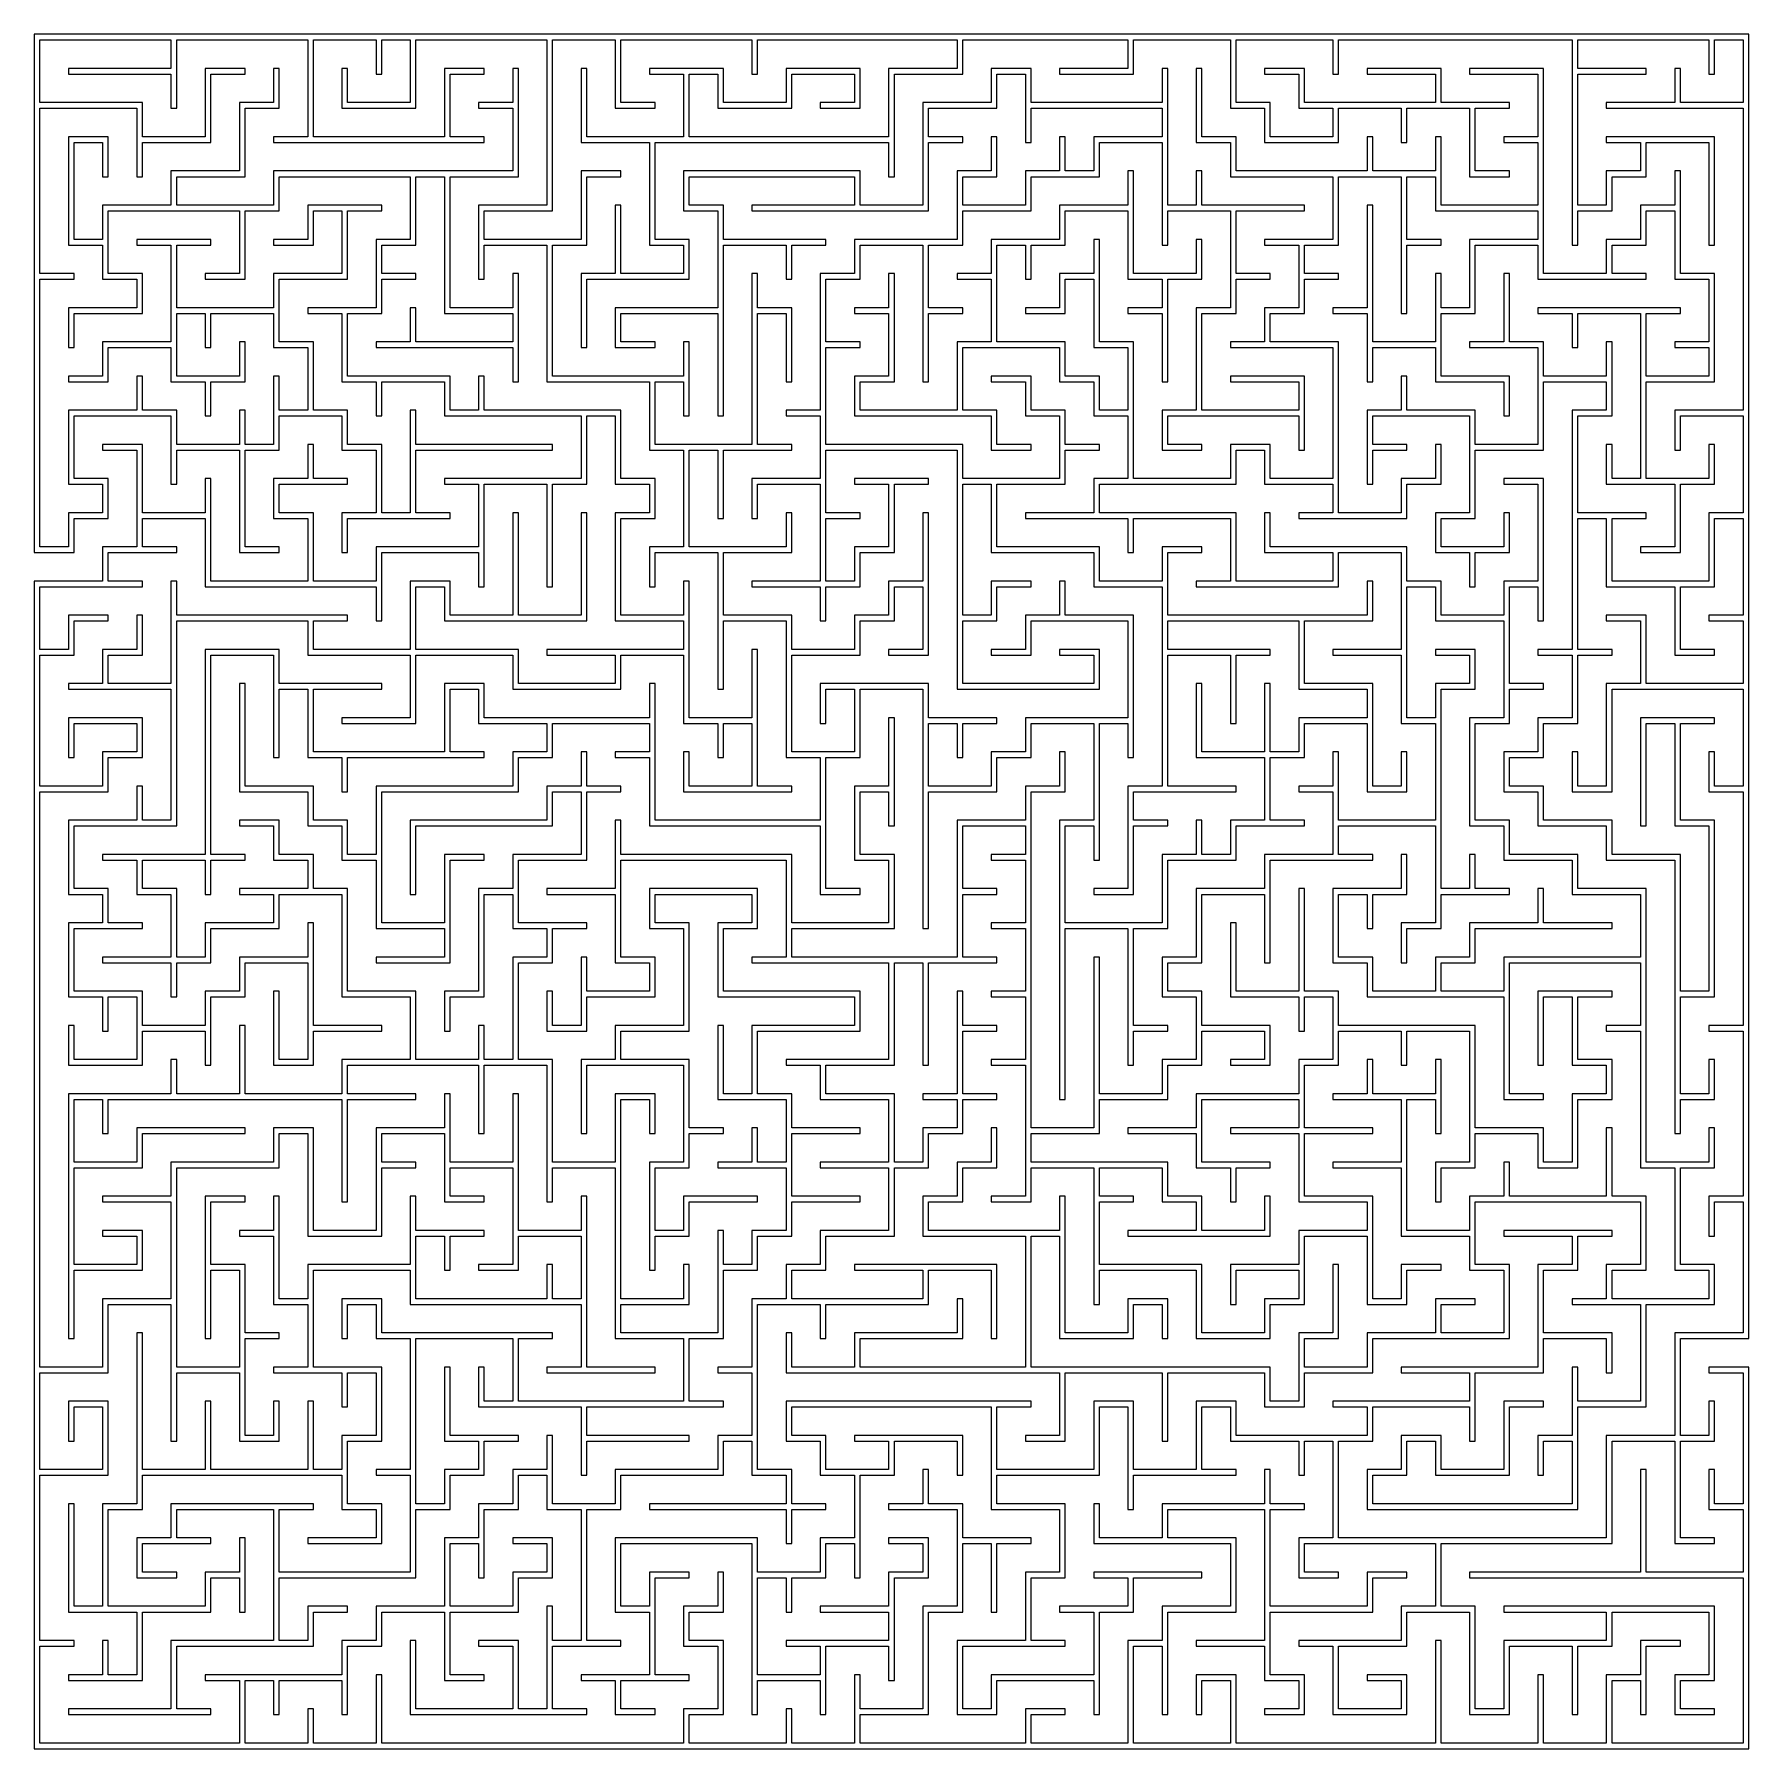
# Model space of a CAD drawing. Header units: millimetres. Extents: x 0 to 72.2, y 0 to 72.2.
import ezdxf

# ---------------------------------------------------------------- set-up
doc = ezdxf.new("R2010")
doc.units = ezdxf.units.MM
doc.layers.add('C18', color=7, linetype='CONTINUOUS', true_color=0x000000)

msp = doc.modelspace()

# ---------------------------------------------------------------- linework, layer by layer
at = {"layer": 'C18'}
for p, q in [((0, 72.24), (0, 50.4)), ((72.24, 72.24), (0, 72.24)), ((72.24, 17.28), (72.24, 72.24)), ((0.24, 69.36), (0.24, 72)), ((0.24, 72), (5.76, 72)), ((5.76, 72), (5.76, 70.8)), ((6, 69.12), (6, 72)), ((6, 72), (11.52, 72)), ((11.52, 72), (11.52, 67.92)), ((11.76, 67.92), (11.76, 72)), ((11.76, 72), (14.4, 72)), ((14.4, 72), (14.4, 70.56)), ((14.64, 70.56), (14.64, 72)), ((14.64, 72), (15.84, 72)), ((15.84, 72), (15.84, 69.36)), ((16.08, 69.12), (16.08, 72)), ((16.08, 72), (21.6, 72)), ((21.6, 72), (21.6, 65.04)), ((21.84, 64.8), (21.84, 72)), ((21.84, 72), (24.48, 72)), ((24.48, 72), (24.48, 69.12)), ((24.72, 69.36), (24.72, 72)), ((24.72, 72), (30.24, 72)), ((30.24, 72), (30.24, 70.56)), ((30.48, 70.56), (30.48, 72)), ((30.48, 72), (38.88, 72)), ((38.88, 72), (38.88, 70.8)), ((39.12, 70.56), (39.12, 72)), ((39.12, 72), (46.08, 72)), ((46.08, 72), (46.08, 70.8)), ((46.32, 70.56), (46.32, 72)), ((46.32, 72), (50.4, 72)), ((50.4, 72), (50.4, 69.12)), ((50.64, 69.36), (50.64, 72)), ((50.64, 72), (54.72, 72)), ((54.72, 72), (54.72, 70.56)), ((54.96, 70.56), (54.96, 72)), ((54.96, 72), (64.8, 72)), ((64.8, 72), (64.8, 63.36)), ((65.04, 70.8), (65.04, 72)), ((65.04, 72), (70.56, 72)), ((70.56, 72), (70.56, 70.56)), ((70.8, 70.56), (70.8, 72)), ((70.8, 72), (72, 72)), ((72, 72), (72, 69.36)), ((5.76, 70.8), (1.44, 70.8)), ((1.44, 70.8), (1.44, 70.56)), ((8.88, 70.8), (7.2, 70.8)), ((7.2, 70.8), (7.2, 67.92)), ((8.88, 70.56), (8.88, 70.8)), ((10.08, 70.8), (10.08, 69.36)), ((10.32, 70.8), (10.08, 70.8)), ((10.32, 69.12), (10.32, 70.8)), ((13.2, 70.8), (12.96, 70.8)), ((12.96, 70.8), (12.96, 69.12)), ((13.2, 69.36), (13.2, 70.8)), ((18.96, 70.8), (17.28, 70.8)), ((17.28, 70.8), (17.28, 67.92)), ((18.96, 70.56), (18.96, 70.8)), ((20.4, 70.8), (20.16, 70.8)), ((20.16, 70.8), (20.16, 69.36)), ((20.4, 66.24), (20.4, 70.8)), ((23.28, 70.8), (23.04, 70.8)), ((23.04, 70.8), (23.04, 67.68)), ((23.28, 67.92), (23.28, 70.8)), ((29.04, 70.8), (25.92, 70.8)), ((25.92, 70.8), (25.92, 70.56)), ((29.04, 69.36), (29.04, 70.8)), ((34.8, 70.8), (31.68, 70.8)), ((31.68, 70.8), (31.68, 69.36)), ((34.8, 69.12), (34.8, 70.8)), ((38.88, 70.8), (36, 70.8)), ((36, 70.8), (36, 67.92)), ((42, 70.8), (40.32, 70.8)), ((40.32, 70.8), (40.32, 69.36)), ((42, 69.36), (42, 70.8)), ((46.08, 70.8), (43.2, 70.8)), ((43.2, 70.8), (43.2, 70.56)), ((47.76, 70.8), (47.52, 70.8)), ((47.52, 70.8), (47.52, 69.36)), ((47.76, 65.04), (47.76, 70.8)), ((49.2, 70.8), (48.96, 70.8)), ((48.96, 70.8), (48.96, 67.68)), ((49.2, 67.92), (49.2, 70.8)), ((53.52, 70.8), (51.84, 70.8)), ((51.84, 70.8), (51.84, 70.56)), ((53.52, 69.36), (53.52, 70.8)), ((59.28, 70.8), (56.16, 70.8)), ((56.16, 70.8), (56.16, 70.56)), ((59.28, 69.36), (59.28, 70.8)), ((63.6, 70.8), (60.48, 70.8)), ((60.48, 70.8), (60.48, 70.56)), ((63.6, 62.16), (63.6, 70.8)), ((67.92, 70.8), (65.04, 70.8)), ((67.92, 70.56), (67.92, 70.8)), ((69.36, 70.8), (69.12, 70.8)), ((69.12, 70.8), (69.12, 69.36)), ((69.36, 69.36), (69.36, 70.8)), ((1.44, 70.56), (5.76, 70.56)), ((5.76, 70.56), (5.76, 69.12)), ((7.44, 67.68), (7.44, 70.56)), ((7.44, 70.56), (8.88, 70.56)), ((14.4, 70.56), (14.64, 70.56)), ((17.52, 67.92), (17.52, 70.56)), ((17.52, 70.56), (18.96, 70.56)), ((25.92, 70.56), (27.36, 70.56)), ((27.36, 70.56), (27.36, 67.92)), ((27.6, 67.92), (27.6, 70.56)), ((27.6, 70.56), (28.8, 70.56)), ((28.8, 70.56), (28.8, 69.12)), ((30.24, 70.56), (30.48, 70.56)), ((31.92, 69.12), (31.92, 70.56)), ((31.92, 70.56), (34.56, 70.56)), ((34.56, 70.56), (34.56, 69.36)), ((36.24, 66.24), (36.24, 70.56)), ((36.24, 70.56), (39.12, 70.56)), ((40.56, 69.12), (40.56, 70.56)), ((40.56, 70.56), (41.76, 70.56)), ((41.76, 70.56), (41.76, 67.68)), ((43.2, 70.56), (46.32, 70.56)), ((51.84, 70.56), (53.28, 70.56)), ((53.28, 70.56), (53.28, 69.12)), ((54.72, 70.56), (54.96, 70.56)), ((56.16, 70.56), (59.04, 70.56)), ((59.04, 70.56), (59.04, 69.36)), ((60.48, 70.56), (63.36, 70.56)), ((63.36, 70.56), (63.36, 67.92)), ((65.04, 65.04), (65.04, 70.56)), ((65.04, 70.56), (67.92, 70.56)), ((70.56, 70.56), (70.8, 70.56)), ((4.56, 69.36), (0.24, 69.36)), ((4.56, 67.92), (4.56, 69.36)), ((10.08, 69.36), (8.64, 69.36)), ((8.64, 69.36), (8.64, 66.48)), ((15.84, 69.36), (13.2, 69.36)), ((20.16, 69.36), (18.72, 69.36)), ((18.72, 69.36), (18.72, 69.12)), ((26.16, 69.36), (24.72, 69.36)), ((26.16, 69.12), (26.16, 69.36)), ((31.68, 69.36), (29.04, 69.36)), ((34.56, 69.36), (33.12, 69.36)), ((33.12, 69.36), (33.12, 69.12)), ((40.32, 69.36), (37.44, 69.36)), ((37.44, 69.36), (37.44, 65.04)), ((47.52, 69.36), (42, 69.36)), ((52.08, 69.36), (50.64, 69.36)), ((52.08, 67.92), (52.08, 69.36)), ((59.04, 69.36), (53.52, 69.36)), ((62.16, 69.36), (59.28, 69.36)), ((62.16, 69.12), (62.16, 69.36)), ((69.12, 69.36), (66.24, 69.36)), ((66.24, 69.36), (66.24, 69.12)), ((72, 69.36), (69.36, 69.36)), ((0.24, 62.16), (0.24, 69.12)), ((0.24, 69.12), (4.32, 69.12)), ((4.32, 69.12), (4.32, 66.24)), ((5.76, 69.12), (6, 69.12)), ((8.88, 66.24), (8.88, 69.12)), ((8.88, 69.12), (10.32, 69.12)), ((12.96, 69.12), (16.08, 69.12)), ((18.72, 69.12), (20.16, 69.12)), ((20.16, 69.12), (20.16, 66.48)), ((24.48, 69.12), (26.16, 69.12)), ((28.8, 69.12), (31.92, 69.12)), ((33.12, 69.12), (34.8, 69.12)), ((37.68, 67.92), (37.68, 69.12)), ((37.68, 69.12), (40.56, 69.12)), ((42, 67.68), (42, 69.12)), ((42, 69.12), (47.52, 69.12)), ((47.52, 69.12), (47.52, 67.92)), ((50.4, 69.12), (51.84, 69.12)), ((51.84, 69.12), (51.84, 67.68)), ((53.28, 69.12), (54.72, 69.12)), ((54.72, 69.12), (54.72, 67.92)), ((54.96, 67.68), (54.96, 69.12)), ((54.96, 69.12), (57.6, 69.12)), ((57.6, 69.12), (57.6, 67.68)), ((57.84, 67.68), (57.84, 69.12)), ((57.84, 69.12), (60.48, 69.12)), ((60.48, 69.12), (60.48, 66.24)), ((60.72, 66.48), (60.72, 69.12)), ((60.72, 69.12), (62.16, 69.12)), ((66.24, 69.12), (72, 69.12)), ((72, 69.12), (72, 56.4)), ((3.12, 67.92), (1.44, 67.92)), ((1.44, 67.92), (1.44, 63.36)), ((3.12, 66.24), (3.12, 67.92)), ((7.2, 67.92), (4.56, 67.92)), ((11.52, 67.92), (10.08, 67.92)), ((10.08, 67.92), (10.08, 67.68)), ((17.28, 67.92), (11.76, 67.92)), ((18.96, 67.92), (17.52, 67.92)), ((18.96, 67.68), (18.96, 67.92)), ((27.36, 67.92), (23.28, 67.92)), ((36, 67.92), (27.6, 67.92)), ((39.12, 67.92), (37.68, 67.92)), ((39.12, 67.68), (39.12, 67.92)), ((40.56, 67.92), (40.32, 67.92)), ((40.32, 67.92), (40.32, 66.48)), ((40.56, 66.24), (40.56, 67.92)), ((43.44, 67.92), (43.2, 67.92)), ((43.2, 67.92), (43.2, 66.48)), ((43.44, 66.48), (43.44, 67.92)), ((47.52, 67.92), (44.64, 67.92)), ((44.64, 67.92), (44.64, 66.48)), ((50.64, 67.92), (49.2, 67.92)), ((50.64, 66.48), (50.64, 67.92)), ((54.72, 67.92), (52.08, 67.92)), ((56.4, 67.92), (56.16, 67.92)), ((56.16, 67.92), (56.16, 66.48)), ((56.4, 66.48), (56.4, 67.92)), ((59.28, 67.92), (59.04, 67.92)), ((59.04, 67.92), (59.04, 66.48)), ((59.28, 65.04), (59.28, 67.92)), ((63.36, 67.92), (61.92, 67.92)), ((61.92, 67.92), (61.92, 67.68)), ((70.8, 67.92), (66.24, 67.92)), ((66.24, 67.92), (66.24, 67.68)), ((70.8, 63.36), (70.8, 67.92)), ((1.68, 63.6), (1.68, 67.68)), ((1.68, 67.68), (2.88, 67.68)), ((2.88, 67.68), (2.88, 66.24)), ((4.56, 66.24), (4.56, 67.68)), ((4.56, 67.68), (7.44, 67.68)), ((10.08, 67.68), (18.96, 67.68)), ((23.04, 67.68), (25.92, 67.68)), ((25.92, 67.68), (25.92, 63.36)), ((26.16, 63.6), (26.16, 67.68)), ((26.16, 67.68), (36, 67.68)), ((36, 67.68), (36, 66.24)), ((37.68, 64.8), (37.68, 67.68)), ((37.68, 67.68), (39.12, 67.68)), ((41.76, 67.68), (42, 67.68)), ((44.88, 66.24), (44.88, 67.68)), ((44.88, 67.68), (47.52, 67.68)), ((47.52, 67.68), (47.52, 63.36)), ((48.96, 67.68), (50.4, 67.68)), ((50.4, 67.68), (50.4, 66.24)), ((51.84, 67.68), (54.96, 67.68)), ((57.6, 67.68), (57.84, 67.68)), ((61.92, 67.68), (63.36, 67.68)), ((63.36, 67.68), (63.36, 65.04)), ((66.24, 67.68), (67.68, 67.68)), ((67.68, 67.68), (67.68, 66.48)), ((67.92, 66.24), (67.92, 67.68)), ((67.92, 67.68), (70.56, 67.68)), ((70.56, 67.68), (70.56, 63.36)), ((8.64, 66.48), (5.76, 66.48)), ((5.76, 66.48), (5.76, 65.04)), ((20.16, 66.48), (10.08, 66.48)), ((10.08, 66.48), (10.08, 65.04)), ((24.72, 66.48), (23.04, 66.48)), ((23.04, 66.48), (23.04, 63.6)), ((24.72, 66.24), (24.72, 66.48)), ((34.8, 66.48), (27.36, 66.48)), ((27.36, 66.48), (27.36, 64.8)), ((34.8, 65.04), (34.8, 66.48)), ((40.32, 66.48), (38.88, 66.48)), ((38.88, 66.48), (38.88, 63.6)), ((43.2, 66.48), (41.76, 66.48)), ((41.76, 66.48), (41.76, 65.04)), ((44.64, 66.48), (43.44, 66.48)), ((46.32, 66.48), (46.08, 66.48)), ((46.08, 66.48), (46.08, 65.04)), ((46.32, 62.16), (46.32, 66.48)), ((49.2, 66.48), (48.96, 66.48)), ((48.96, 66.48), (48.96, 65.04)), ((49.2, 65.04), (49.2, 66.48)), ((56.16, 66.48), (50.64, 66.48)), ((59.04, 66.48), (56.4, 66.48)), ((62.16, 66.48), (60.72, 66.48)), ((62.16, 66.24), (62.16, 66.48)), ((67.68, 66.48), (66.24, 66.48)), ((66.24, 66.48), (66.24, 65.04)), ((69.36, 66.48), (69.12, 66.48)), ((69.12, 66.48), (69.12, 65.04)), ((69.36, 62.16), (69.36, 66.48)), ((2.88, 66.24), (3.12, 66.24)), ((4.32, 66.24), (4.56, 66.24)), ((6, 65.04), (6, 66.24)), ((6, 66.24), (8.88, 66.24)), ((10.32, 64.8), (10.32, 66.24)), ((10.32, 66.24), (15.84, 66.24)), ((15.84, 66.24), (15.84, 63.6)), ((16.08, 63.36), (16.08, 66.24)), ((16.08, 66.24), (17.28, 66.24)), ((17.28, 66.24), (17.28, 60.48)), ((17.52, 60.72), (17.52, 66.24)), ((17.52, 66.24), (20.4, 66.24)), ((23.28, 63.36), (23.28, 66.24)), ((23.28, 66.24), (24.72, 66.24)), ((27.6, 65.04), (27.6, 66.24)), ((27.6, 66.24), (34.56, 66.24)), ((34.56, 66.24), (34.56, 65.04)), ((36, 66.24), (36.24, 66.24)), ((39.12, 65.04), (39.12, 66.24)), ((39.12, 66.24), (40.56, 66.24)), ((42, 64.8), (42, 66.24)), ((42, 66.24), (44.88, 66.24)), ((50.4, 66.24), (54.72, 66.24)), ((54.72, 66.24), (54.72, 63.6)), ((54.96, 63.36), (54.96, 66.24)), ((54.96, 66.24), (57.6, 66.24)), ((57.6, 66.24), (57.6, 60.48)), ((57.84, 63.6), (57.84, 66.24)), ((57.84, 66.24), (59.04, 66.24)), ((59.04, 66.24), (59.04, 64.8)), ((60.48, 66.24), (62.16, 66.24)), ((66.48, 64.8), (66.48, 66.24)), ((66.48, 66.24), (67.92, 66.24)), ((5.76, 65.04), (2.88, 65.04)), ((2.88, 65.04), (2.88, 63.6)), ((10.08, 65.04), (6, 65.04)), ((14.64, 65.04), (11.52, 65.04)), ((11.52, 65.04), (11.52, 63.6)), ((14.64, 64.8), (14.64, 65.04)), ((21.6, 65.04), (18.72, 65.04)), ((18.72, 65.04), (18.72, 61.92)), ((24.72, 65.04), (24.48, 65.04)), ((24.48, 65.04), (24.48, 62.16)), ((24.72, 62.16), (24.72, 65.04)), ((29.04, 65.04), (27.6, 65.04)), ((29.04, 63.6), (29.04, 65.04)), ((34.56, 65.04), (30.24, 65.04)), ((30.24, 65.04), (30.24, 64.8)), ((37.44, 65.04), (34.8, 65.04)), ((41.76, 65.04), (39.12, 65.04)), ((46.08, 65.04), (43.2, 65.04)), ((43.2, 65.04), (43.2, 63.6)), ((48.96, 65.04), (47.76, 65.04)), ((53.52, 65.04), (49.2, 65.04)), ((53.52, 64.8), (53.52, 65.04)), ((56.4, 65.04), (56.16, 65.04)), ((56.16, 65.04), (56.16, 60.72)), ((56.4, 59.28), (56.4, 65.04)), ((63.36, 65.04), (59.28, 65.04)), ((66.24, 65.04), (65.04, 65.04)), ((69.12, 65.04), (67.68, 65.04)), ((67.68, 65.04), (67.68, 63.6)), ((3.12, 62.16), (3.12, 64.8)), ((3.12, 64.8), (8.64, 64.8)), ((8.64, 64.8), (8.64, 62.16)), ((8.88, 61.92), (8.88, 64.8)), ((8.88, 64.8), (10.32, 64.8)), ((11.76, 63.36), (11.76, 64.8)), ((11.76, 64.8), (12.96, 64.8)), ((12.96, 64.8), (12.96, 62.16)), ((13.2, 61.92), (13.2, 64.8)), ((13.2, 64.8), (14.64, 64.8)), ((18.96, 63.6), (18.96, 64.8)), ((18.96, 64.8), (21.84, 64.8)), ((27.36, 64.8), (28.8, 64.8)), ((28.8, 64.8), (28.8, 60.72)), ((30.24, 64.8), (37.68, 64.8)), ((39.12, 63.36), (39.12, 64.8)), ((39.12, 64.8), (42, 64.8)), ((43.44, 63.36), (43.44, 64.8)), ((43.44, 64.8), (46.08, 64.8)), ((46.08, 64.8), (46.08, 61.92)), ((47.76, 63.36), (47.76, 64.8)), ((47.76, 64.8), (50.4, 64.8)), ((50.4, 64.8), (50.4, 60.72)), ((50.64, 62.16), (50.64, 64.8)), ((50.64, 64.8), (53.52, 64.8)), ((59.04, 64.8), (63.36, 64.8)), ((63.36, 64.8), (63.36, 63.6)), ((65.04, 63.36), (65.04, 64.8)), ((65.04, 64.8), (66.48, 64.8)), ((67.92, 63.36), (67.92, 64.8)), ((67.92, 64.8), (69.12, 64.8)), ((69.12, 64.8), (69.12, 61.92)), ((2.88, 63.6), (1.68, 63.6)), ((7.44, 63.6), (4.32, 63.6)), ((4.32, 63.6), (4.32, 63.36)), ((7.44, 63.36), (7.44, 63.6)), ((11.52, 63.6), (10.08, 63.6)), ((10.08, 63.6), (10.08, 63.36)), ((15.84, 63.6), (14.4, 63.6)), ((14.4, 63.6), (14.4, 60.72)), ((23.04, 63.6), (18.96, 63.6)), ((27.6, 63.6), (26.16, 63.6)), ((27.6, 61.92), (27.6, 63.6)), ((33.36, 63.6), (29.04, 63.6)), ((33.36, 63.36), (33.36, 63.6)), ((38.88, 63.6), (34.56, 63.6)), ((34.56, 63.6), (34.56, 62.16)), ((43.2, 63.6), (40.32, 63.6)), ((40.32, 63.6), (40.32, 62.16)), ((44.88, 63.6), (44.64, 63.6)), ((44.64, 63.6), (44.64, 62.16)), ((44.88, 59.28), (44.88, 63.6)), ((49.2, 63.6), (48.96, 63.6)), ((48.96, 63.6), (48.96, 62.16)), ((49.2, 61.92), (49.2, 63.6)), ((54.72, 63.6), (51.84, 63.6)), ((51.84, 63.6), (51.84, 63.36)), ((59.28, 63.6), (57.84, 63.6)), ((59.28, 63.36), (59.28, 63.6)), ((63.36, 63.6), (60.48, 63.6)), ((60.48, 63.6), (60.48, 60.72)), ((67.68, 63.6), (66.24, 63.6)), ((66.24, 63.6), (66.24, 62.16)), ((1.44, 63.36), (2.88, 63.36)), ((2.88, 63.36), (2.88, 61.92)), ((4.32, 63.36), (5.76, 63.36)), ((5.76, 63.36), (5.76, 59.28)), ((6, 60.72), (6, 63.36)), ((6, 63.36), (7.44, 63.36)), ((10.08, 63.36), (11.76, 63.36)), ((14.64, 62.16), (14.64, 63.36)), ((14.64, 63.36), (16.08, 63.36)), ((18.96, 61.92), (18.96, 63.36)), ((18.96, 63.36), (21.6, 63.36)), ((21.6, 63.36), (21.6, 57.6)), ((21.84, 57.84), (21.84, 63.36)), ((21.84, 63.36), (23.28, 63.36)), ((25.92, 63.36), (27.36, 63.36)), ((27.36, 63.36), (27.36, 62.16)), ((29.04, 56.16), (29.04, 63.36)), ((29.04, 63.36), (31.68, 63.36)), ((31.68, 63.36), (31.68, 61.92)), ((31.92, 61.92), (31.92, 63.36)), ((31.92, 63.36), (33.36, 63.36)), ((34.8, 61.92), (34.8, 63.36)), ((34.8, 63.36), (37.44, 63.36)), ((37.44, 63.36), (37.44, 57.6)), ((37.68, 60.72), (37.68, 63.36)), ((37.68, 63.36), (39.12, 63.36)), ((40.56, 59.28), (40.56, 63.36)), ((40.56, 63.36), (41.76, 63.36)), ((41.76, 63.36), (41.76, 61.92)), ((42, 61.92), (42, 63.36)), ((42, 63.36), (43.44, 63.36)), ((47.52, 63.36), (47.76, 63.36)), ((51.84, 63.36), (53.28, 63.36)), ((53.28, 63.36), (53.28, 60.72)), ((53.52, 62.16), (53.52, 63.36)), ((53.52, 63.36), (54.96, 63.36)), ((57.84, 60.48), (57.84, 63.36)), ((57.84, 63.36), (59.28, 63.36)), ((60.72, 60.48), (60.72, 63.36)), ((60.72, 63.36), (63.36, 63.36)), ((63.36, 63.36), (63.36, 61.92)), ((64.8, 63.36), (65.04, 63.36)), ((66.48, 62.16), (66.48, 63.36)), ((66.48, 63.36), (67.92, 63.36)), ((70.56, 63.36), (70.8, 63.36)), ((1.68, 62.16), (0.24, 62.16)), ((1.68, 61.92), (1.68, 62.16)), ((4.56, 62.16), (3.12, 62.16)), ((4.56, 60.48), (4.56, 62.16)), ((8.64, 62.16), (7.2, 62.16)), ((7.2, 62.16), (7.2, 61.92)), ((12.96, 62.16), (10.08, 62.16)), ((10.08, 62.16), (10.08, 60.72)), ((16.08, 62.16), (14.64, 62.16)), ((16.08, 61.92), (16.08, 62.16)), ((20.4, 62.16), (20.16, 62.16)), ((20.16, 62.16), (20.16, 60.72)), ((20.4, 57.6), (20.4, 62.16)), ((24.48, 62.16), (23.04, 62.16)), ((23.04, 62.16), (23.04, 59.04)), ((27.36, 62.16), (24.72, 62.16)), ((30.48, 62.16), (30.24, 62.16)), ((30.24, 62.16), (30.24, 54.96)), ((30.48, 60.72), (30.48, 62.16)), ((34.56, 62.16), (33.12, 62.16)), ((33.12, 62.16), (33.12, 56.4)), ((36.24, 62.16), (36, 62.16)), ((36, 62.16), (36, 60.72)), ((36.24, 57.6), (36.24, 62.16)), ((40.32, 62.16), (38.88, 62.16)), ((38.88, 62.16), (38.88, 61.92)), ((44.64, 62.16), (43.2, 62.16)), ((43.2, 62.16), (43.2, 60.72)), ((48.96, 62.16), (46.32, 62.16)), ((52.08, 62.16), (50.64, 62.16)), ((52.08, 61.92), (52.08, 62.16)), ((54.96, 62.16), (53.52, 62.16)), ((54.96, 61.92), (54.96, 62.16)), ((59.28, 62.16), (59.04, 62.16)), ((59.04, 62.16), (59.04, 59.28)), ((59.28, 60.72), (59.28, 62.16)), ((62.16, 62.16), (61.92, 62.16)), ((61.92, 62.16), (61.92, 59.28)), ((62.16, 59.28), (62.16, 62.16)), ((66.24, 62.16), (63.6, 62.16)), ((67.92, 62.16), (66.48, 62.16)), ((67.92, 61.92), (67.92, 62.16)), ((70.8, 62.16), (69.36, 62.16)), ((70.8, 57.6), (70.8, 62.16)), ((0.24, 50.64), (0.24, 61.92)), ((0.24, 61.92), (1.68, 61.92)), ((2.88, 61.92), (4.32, 61.92)), ((4.32, 61.92), (4.32, 60.72)), ((7.2, 61.92), (8.88, 61.92)), ((10.32, 59.28), (10.32, 61.92)), ((10.32, 61.92), (13.2, 61.92)), ((14.64, 60.48), (14.64, 61.92)), ((14.64, 61.92), (16.08, 61.92)), ((18.72, 61.92), (18.96, 61.92)), ((23.28, 59.04), (23.28, 61.92)), ((23.28, 61.92), (27.6, 61.92)), ((31.68, 61.92), (31.92, 61.92)), ((33.36, 59.28), (33.36, 61.92)), ((33.36, 61.92), (34.8, 61.92)), ((38.88, 61.92), (40.32, 61.92)), ((40.32, 61.92), (40.32, 59.28)), ((41.76, 61.92), (42, 61.92)), ((43.44, 60.48), (43.44, 61.92)), ((43.44, 61.92), (44.64, 61.92)), ((44.64, 61.92), (44.64, 59.04)), ((46.08, 61.92), (47.52, 61.92)), ((47.52, 61.92), (47.52, 60.72)), ((47.76, 57.6), (47.76, 61.92)), ((47.76, 61.92), (49.2, 61.92)), ((50.64, 60.48), (50.64, 61.92)), ((50.64, 61.92), (52.08, 61.92)), ((53.52, 60.48), (53.52, 61.92)), ((53.52, 61.92), (54.96, 61.92)), ((63.36, 61.92), (67.92, 61.92)), ((69.12, 61.92), (70.56, 61.92)), ((70.56, 61.92), (70.56, 59.28)), ((4.32, 60.72), (1.44, 60.72)), ((1.44, 60.72), (1.44, 59.04)), ((10.08, 60.72), (6, 60.72)), ((14.4, 60.72), (11.52, 60.72)), ((11.52, 60.72), (11.52, 60.48)), ((16.08, 60.72), (15.84, 60.72)), ((15.84, 60.72), (15.84, 59.28)), ((16.08, 59.28), (16.08, 60.72)), ((20.16, 60.72), (17.52, 60.72)), ((28.8, 60.72), (24.48, 60.72)), ((24.48, 60.72), (24.48, 59.04)), ((31.92, 60.72), (30.48, 60.72)), ((31.92, 57.6), (31.92, 60.72)), ((36, 60.72), (34.56, 60.72)), ((34.56, 60.72), (34.56, 60.48)), ((39.12, 60.72), (37.68, 60.72)), ((39.12, 60.48), (39.12, 60.72)), ((43.2, 60.72), (41.76, 60.72)), ((41.76, 60.72), (41.76, 60.48)), ((47.52, 60.72), (46.08, 60.72)), ((46.08, 60.72), (46.08, 60.48)), ((50.4, 60.72), (48.96, 60.72)), ((48.96, 60.72), (48.96, 56.4)), ((53.28, 60.72), (51.84, 60.72)), ((51.84, 60.72), (51.84, 59.28)), ((56.16, 60.72), (54.72, 60.72)), ((54.72, 60.72), (54.72, 60.48)), ((60.48, 60.72), (59.28, 60.72)), ((69.36, 60.72), (63.36, 60.72)), ((63.36, 60.72), (63.36, 60.48)), ((69.36, 60.48), (69.36, 60.72)), ((1.68, 59.04), (1.68, 60.48)), ((1.68, 60.48), (4.56, 60.48)), ((6, 57.84), (6, 60.48)), ((6, 60.48), (7.2, 60.48)), ((7.2, 60.48), (7.2, 59.04)), ((7.44, 59.04), (7.44, 60.48)), ((7.44, 60.48), (10.08, 60.48)), ((10.08, 60.48), (10.08, 59.04)), ((11.52, 60.48), (12.96, 60.48)), ((12.96, 60.48), (12.96, 57.6)), ((13.2, 57.84), (13.2, 60.48)), ((13.2, 60.48), (14.64, 60.48)), ((17.28, 60.48), (20.16, 60.48)), ((20.16, 60.48), (20.16, 59.28)), ((24.72, 59.28), (24.72, 60.48)), ((24.72, 60.48), (28.8, 60.48)), ((28.8, 60.48), (28.8, 56.16)), ((30.48, 54.96), (30.48, 60.48)), ((30.48, 60.48), (31.68, 60.48)), ((31.68, 60.48), (31.68, 57.6)), ((34.56, 60.48), (36, 60.48)), ((36, 60.48), (36, 57.84)), ((37.68, 57.6), (37.68, 60.48)), ((37.68, 60.48), (39.12, 60.48)), ((41.76, 60.48), (43.44, 60.48)), ((46.08, 60.48), (47.52, 60.48)), ((47.52, 60.48), (47.52, 57.6)), ((49.2, 56.4), (49.2, 60.48)), ((49.2, 60.48), (50.64, 60.48)), ((52.08, 59.28), (52.08, 60.48)), ((52.08, 60.48), (53.52, 60.48)), ((54.72, 60.48), (56.16, 60.48)), ((56.16, 60.48), (56.16, 57.6)), ((57.6, 60.48), (57.84, 60.48)), ((59.28, 57.84), (59.28, 60.48)), ((59.28, 60.48), (60.72, 60.48)), ((63.36, 60.48), (64.8, 60.48)), ((64.8, 60.48), (64.8, 59.04)), ((65.04, 59.04), (65.04, 60.48)), ((65.04, 60.48), (67.68, 60.48)), ((67.68, 60.48), (67.68, 53.52)), ((67.92, 57.84), (67.92, 60.48)), ((67.92, 60.48), (69.36, 60.48)), ((5.76, 59.28), (2.88, 59.28)), ((2.88, 59.28), (2.88, 57.84)), ((8.88, 59.28), (8.64, 59.28)), ((8.64, 59.28), (8.64, 57.84)), ((8.88, 57.6), (8.88, 59.28)), ((11.76, 59.28), (10.32, 59.28)), ((11.76, 56.4), (11.76, 59.28)), ((15.84, 59.28), (14.4, 59.28)), ((14.4, 59.28), (14.4, 59.04)), ((20.16, 59.28), (16.08, 59.28)), ((26.16, 59.28), (24.72, 59.28)), ((26.16, 59.04), (26.16, 59.28)), ((27.6, 59.28), (27.36, 59.28)), ((27.36, 59.28), (27.36, 57.84)), ((27.6, 56.16), (27.6, 59.28)), ((34.8, 59.28), (33.36, 59.28)), ((34.8, 59.04), (34.8, 59.28)), ((40.32, 59.28), (38.88, 59.28)), ((38.88, 59.28), (38.88, 56.4)), ((43.44, 59.28), (40.56, 59.28)), ((43.44, 57.84), (43.44, 59.28)), ((46.32, 59.28), (44.88, 59.28)), ((46.32, 53.52), (46.32, 59.28)), ((51.84, 59.28), (50.4, 59.28)), ((50.4, 59.28), (50.4, 59.04)), ((54.96, 59.28), (52.08, 59.28)), ((54.96, 52.08), (54.96, 59.28)), ((59.04, 59.28), (56.4, 59.28)), ((61.92, 59.28), (60.48, 59.28)), ((60.48, 59.28), (60.48, 59.04)), ((63.6, 59.28), (62.16, 59.28)), ((63.6, 57.84), (63.6, 59.28)), ((66.48, 59.28), (66.24, 59.28)), ((66.24, 59.28), (66.24, 57.84)), ((66.48, 56.16), (66.48, 59.28)), ((70.56, 59.28), (69.12, 59.28)), ((69.12, 59.28), (69.12, 59.04)), ((1.44, 59.04), (1.68, 59.04)), ((3.12, 57.6), (3.12, 59.04)), ((3.12, 59.04), (5.76, 59.04)), ((5.76, 59.04), (5.76, 57.6)), ((7.2, 59.04), (7.44, 59.04)), ((10.08, 59.04), (11.52, 59.04)), ((11.52, 59.04), (11.52, 56.4)), ((14.4, 59.04), (20.16, 59.04)), ((20.16, 59.04), (20.16, 57.6)), ((23.04, 59.04), (23.28, 59.04)), ((24.48, 59.04), (26.16, 59.04)), ((33.36, 54.96), (33.36, 59.04)), ((33.36, 59.04), (34.8, 59.04)), ((39.12, 56.4), (39.12, 59.04)), ((39.12, 59.04), (43.2, 59.04)), ((43.2, 59.04), (43.2, 57.6)), ((44.64, 59.04), (46.08, 59.04)), ((46.08, 59.04), (46.08, 56.4)), ((50.4, 59.04), (54.72, 59.04)), ((54.72, 59.04), (54.72, 53.52)), ((56.4, 57.6), (56.4, 59.04)), ((56.4, 59.04), (59.04, 59.04)), ((59.04, 59.04), (59.04, 57.6)), ((60.48, 59.04), (63.36, 59.04)), ((63.36, 59.04), (63.36, 54.96)), ((64.8, 59.04), (65.04, 59.04)), ((69.12, 59.04), (70.56, 59.04)), ((70.56, 59.04), (70.56, 57.84)), ((2.88, 57.84), (1.44, 57.84)), ((1.44, 57.84), (1.44, 57.6)), ((4.56, 57.84), (4.32, 57.84)), ((4.32, 57.84), (4.32, 56.4)), ((4.56, 56.4), (4.56, 57.84)), ((8.64, 57.84), (6, 57.84)), ((10.32, 57.84), (10.08, 57.84)), ((10.08, 57.84), (10.08, 54.96)), ((10.32, 56.4), (10.32, 57.84)), ((17.52, 57.84), (13.2, 57.84)), ((17.52, 56.4), (17.52, 57.84)), ((18.96, 57.84), (18.72, 57.84)), ((18.72, 57.84), (18.72, 56.4)), ((18.96, 56.4), (18.96, 57.84)), ((27.36, 57.84), (21.84, 57.84)), ((36, 57.84), (34.56, 57.84)), ((34.56, 57.84), (34.56, 56.16)), ((42, 57.84), (40.32, 57.84)), ((40.32, 57.84), (40.32, 57.6)), ((42, 56.4), (42, 57.84)), ((44.88, 57.84), (43.44, 57.84)), ((44.88, 56.4), (44.88, 57.84)), ((53.52, 57.84), (50.4, 57.84)), ((50.4, 57.84), (50.4, 57.6)), ((53.52, 54.72), (53.52, 57.84)), ((57.84, 57.84), (57.6, 57.84)), ((57.6, 57.84), (57.6, 56.4)), ((57.84, 56.4), (57.84, 57.84)), ((62.16, 57.84), (59.28, 57.84)), ((62.16, 56.16), (62.16, 57.84)), ((66.24, 57.84), (63.6, 57.84)), ((70.56, 57.84), (67.92, 57.84)), ((1.44, 57.6), (3.12, 57.6)), ((5.76, 57.6), (7.2, 57.6)), ((7.2, 57.6), (7.2, 56.16)), ((7.44, 56.16), (7.44, 57.6)), ((7.44, 57.6), (8.88, 57.6)), ((12.96, 57.6), (14.4, 57.6)), ((14.4, 57.6), (14.4, 56.16)), ((14.64, 56.16), (14.64, 57.6)), ((14.64, 57.6), (17.28, 57.6)), ((17.28, 57.6), (17.28, 56.16)), ((20.16, 57.6), (20.4, 57.6)), ((21.6, 57.6), (25.92, 57.6)), ((25.92, 57.6), (25.92, 54.72)), ((26.16, 54.96), (26.16, 57.6)), ((26.16, 57.6), (27.36, 57.6)), ((27.36, 57.6), (27.36, 56.16)), ((31.68, 57.6), (31.92, 57.6)), ((34.8, 56.4), (34.8, 57.6)), ((34.8, 57.6), (36.24, 57.6)), ((37.44, 57.6), (37.68, 57.6)), ((40.32, 57.6), (41.76, 57.6)), ((41.76, 57.6), (41.76, 56.16)), ((43.2, 57.6), (44.64, 57.6)), ((44.64, 57.6), (44.64, 56.16)), ((47.52, 57.6), (47.76, 57.6)), ((50.4, 57.6), (53.28, 57.6)), ((53.28, 57.6), (53.28, 56.4)), ((56.16, 57.6), (56.4, 57.6)), ((59.04, 57.6), (61.92, 57.6)), ((61.92, 57.6), (61.92, 56.16)), ((63.6, 54.72), (63.6, 57.6)), ((63.6, 57.6), (66.24, 57.6)), ((66.24, 57.6), (66.24, 56.4)), ((67.92, 53.52), (67.92, 57.6)), ((67.92, 57.6), (70.8, 57.6)), ((4.32, 56.4), (1.44, 56.4)), ((1.44, 56.4), (1.44, 53.28)), ((6, 56.4), (4.56, 56.4)), ((6, 54.96), (6, 56.4)), ((8.88, 56.4), (8.64, 56.4)), ((8.64, 56.4), (8.64, 54.96)), ((8.88, 54.96), (8.88, 56.4)), ((11.52, 56.4), (10.32, 56.4)), ((13.2, 56.4), (11.76, 56.4)), ((13.2, 54.96), (13.2, 56.4)), ((16.08, 56.4), (15.84, 56.4)), ((15.84, 56.4), (15.84, 52.08)), ((16.08, 54.96), (16.08, 56.4)), ((18.72, 56.4), (17.52, 56.4)), ((24.72, 56.4), (18.96, 56.4)), ((24.72, 53.52), (24.72, 56.4)), ((33.12, 56.4), (31.68, 56.4)), ((31.68, 56.4), (31.68, 56.16)), ((38.88, 56.4), (34.8, 56.4)), ((40.56, 56.4), (39.12, 56.4)), ((40.56, 54.96), (40.56, 56.4)), ((43.44, 56.4), (42, 56.4)), ((43.44, 54.96), (43.44, 56.4)), ((46.08, 56.4), (44.88, 56.4)), ((48.96, 56.4), (47.52, 56.4)), ((47.52, 56.4), (47.52, 54.72)), ((53.28, 56.4), (49.2, 56.4)), ((57.6, 56.4), (56.16, 56.4)), ((56.16, 56.4), (56.16, 53.28)), ((60.72, 56.4), (57.84, 56.4)), ((60.72, 54.96), (60.72, 56.4)), ((66.24, 56.4), (64.8, 56.4)), ((64.8, 56.4), (64.8, 46.32)), ((72, 56.4), (69.12, 56.4)), ((69.12, 56.4), (69.12, 54.72)), ((1.68, 53.52), (1.68, 56.16)), ((1.68, 56.16), (5.76, 56.16)), ((5.76, 56.16), (5.76, 53.28)), ((7.2, 56.16), (7.44, 56.16)), ((10.32, 54.72), (10.32, 56.16)), ((10.32, 56.16), (12.96, 56.16)), ((12.96, 56.16), (12.96, 54.72)), ((14.4, 56.16), (14.64, 56.16)), ((17.28, 56.16), (23.04, 56.16)), ((23.04, 56.16), (23.04, 53.52)), ((23.28, 53.28), (23.28, 56.16)), ((23.28, 56.16), (24.48, 56.16)), ((24.48, 56.16), (24.48, 53.28)), ((27.36, 56.16), (27.6, 56.16)), ((28.8, 56.16), (29.04, 56.16)), ((31.68, 56.16), (33.12, 56.16)), ((33.12, 56.16), (33.12, 53.52)), ((34.56, 56.16), (40.32, 56.16)), ((40.32, 56.16), (40.32, 54.72)), ((41.76, 56.16), (43.2, 56.16)), ((43.2, 56.16), (43.2, 53.52)), ((44.64, 56.16), (46.08, 56.16)), ((46.08, 56.16), (46.08, 53.52)), ((47.76, 54.96), (47.76, 56.16)), ((47.76, 56.16), (53.28, 56.16)), ((53.28, 56.16), (53.28, 54.72)), ((56.4, 54.96), (56.4, 56.16)), ((56.4, 56.16), (60.48, 56.16)), ((60.48, 56.16), (60.48, 52.08)), ((61.92, 56.16), (62.16, 56.16)), ((65.04, 52.08), (65.04, 56.16)), ((65.04, 56.16), (66.48, 56.16)), ((69.36, 54.72), (69.36, 56.16)), ((69.36, 56.16), (72, 56.16)), ((72, 56.16), (72, 52.08)), ((4.56, 54.96), (2.88, 54.96)), ((2.88, 54.96), (2.88, 54.72)), ((4.56, 52.08), (4.56, 54.96)), ((8.64, 54.96), (6, 54.96)), ((10.08, 54.96), (8.88, 54.96)), ((11.76, 54.96), (11.52, 54.96)), ((11.52, 54.96), (11.52, 53.52)), ((11.76, 53.52), (11.76, 54.96)), ((14.64, 54.96), (13.2, 54.96)), ((14.64, 52.08), (14.64, 54.96)), ((21.84, 54.96), (16.08, 54.96)), ((21.84, 54.72), (21.84, 54.96)), ((30.24, 54.96), (26.16, 54.96)), ((31.92, 54.96), (30.48, 54.96)), ((31.92, 54.72), (31.92, 54.96)), ((39.12, 54.96), (33.36, 54.96)), ((39.12, 53.52), (39.12, 54.96)), ((42, 54.96), (40.56, 54.96)), ((42, 54.72), (42, 54.96)), ((44.88, 54.96), (43.44, 54.96)), ((44.88, 54.72), (44.88, 54.96)), ((49.2, 54.96), (47.76, 54.96)), ((49.2, 54.72), (49.2, 54.96)), ((52.08, 54.96), (50.4, 54.96)), ((50.4, 54.96), (50.4, 53.52)), ((52.08, 53.52), (52.08, 54.96)), ((57.84, 54.96), (56.4, 54.96)), ((57.84, 54.72), (57.84, 54.96)), ((59.28, 54.96), (59.04, 54.96)), ((59.04, 54.96), (59.04, 53.52)), ((59.28, 53.28), (59.28, 54.96)), ((63.36, 54.96), (60.72, 54.96)), ((66.48, 54.96), (66.24, 54.96)), ((66.24, 54.96), (66.24, 53.28)), ((66.48, 53.52), (66.48, 54.96)), ((70.8, 54.96), (70.56, 54.96)), ((70.56, 54.96), (70.56, 53.52)), ((70.8, 53.28), (70.8, 54.96)), ((2.88, 54.72), (4.32, 54.72)), ((4.32, 54.72), (4.32, 50.64)), ((6, 53.28), (6, 54.72)), ((6, 54.72), (8.64, 54.72)), ((8.64, 54.72), (8.64, 50.4)), ((8.88, 50.64), (8.88, 54.72)), ((8.88, 54.72), (10.32, 54.72)), ((12.96, 54.72), (14.4, 54.72)), ((14.4, 54.72), (14.4, 52.08)), ((16.08, 52.08), (16.08, 54.72)), ((16.08, 54.72), (21.84, 54.72)), ((25.92, 54.72), (27.36, 54.72)), ((27.36, 54.72), (27.36, 50.64)), ((27.6, 50.64), (27.6, 54.72)), ((27.6, 54.72), (28.8, 54.72)), ((28.8, 54.72), (28.8, 51.84)), ((29.04, 51.84), (29.04, 54.72)), ((29.04, 54.72), (31.92, 54.72)), ((33.36, 52.08), (33.36, 54.72)), ((33.36, 54.72), (38.88, 54.72)), ((38.88, 54.72), (38.88, 44.64)), ((40.32, 54.72), (42, 54.72)), ((43.44, 53.28), (43.44, 54.72)), ((43.44, 54.72), (44.88, 54.72)), ((47.52, 54.72), (49.2, 54.72)), ((50.64, 53.28), (50.64, 54.72)), ((50.64, 54.72), (51.84, 54.72)), ((51.84, 54.72), (51.84, 53.28)), ((53.28, 54.72), (53.52, 54.72)), ((56.4, 53.28), (56.4, 54.72)), ((56.4, 54.72), (57.84, 54.72)), ((60.72, 51.84), (60.72, 54.72)), ((60.72, 54.72), (63.6, 54.72)), ((69.12, 54.72), (69.36, 54.72)), ((3.12, 53.52), (1.68, 53.52)), ((3.12, 51.84), (3.12, 53.52)), ((7.44, 53.52), (7.2, 53.52)), ((7.2, 53.52), (7.2, 52.08)), ((7.44, 49.2), (7.44, 53.52)), ((11.52, 53.52), (10.08, 53.52)), ((10.08, 53.52), (10.08, 51.84)), ((13.2, 53.52), (11.76, 53.52)), ((13.2, 53.28), (13.2, 53.52)), ((23.04, 53.52), (17.28, 53.52)), ((17.28, 53.52), (17.28, 53.28)), ((26.16, 53.52), (24.72, 53.52)), ((26.16, 51.84), (26.16, 53.52)), ((33.12, 53.52), (30.24, 53.52)), ((30.24, 53.52), (30.24, 51.84)), ((37.68, 53.52), (34.56, 53.52)), ((34.56, 53.52), (34.56, 53.28)), ((37.68, 53.28), (37.68, 53.52)), ((43.2, 53.52), (39.12, 53.52)), ((46.08, 53.52), (44.64, 53.52)), ((44.64, 53.52), (44.64, 52.08)), ((50.4, 53.52), (46.32, 53.52)), ((54.72, 53.52), (52.08, 53.52)), ((59.04, 53.52), (57.6, 53.52)), ((57.6, 53.52), (57.6, 52.08)), ((63.6, 53.52), (61.92, 53.52)), ((61.92, 53.52), (61.92, 53.28)), ((63.6, 47.52), (63.6, 53.52)), ((67.68, 53.52), (66.48, 53.52)), ((70.56, 53.52), (67.92, 53.52)), ((1.44, 53.28), (2.88, 53.28)), ((2.88, 53.28), (2.88, 52.08)), ((5.76, 53.28), (6, 53.28)), ((10.32, 52.08), (10.32, 53.28)), ((10.32, 53.28), (13.2, 53.28)), ((17.28, 53.28), (18.72, 53.28)), ((18.72, 53.28), (18.72, 50.64)), ((18.96, 48.96), (18.96, 53.28)), ((18.96, 53.28), (21.6, 53.28)), ((21.6, 53.28), (21.6, 48.96)), ((21.84, 48.96), (21.84, 53.28)), ((21.84, 53.28), (23.28, 53.28)), ((24.48, 53.28), (25.92, 53.28)), ((25.92, 53.28), (25.92, 52.08)), ((30.48, 51.84), (30.48, 53.28)), ((30.48, 53.28), (33.12, 53.28)), ((33.12, 53.28), (33.12, 49.2)), ((34.56, 53.28), (36, 53.28)), ((36, 53.28), (36, 50.64)), ((36.24, 50.4), (36.24, 53.28)), ((36.24, 53.28), (37.68, 53.28)), ((39.12, 47.76), (39.12, 53.28)), ((39.12, 53.28), (40.32, 53.28)), ((40.32, 53.28), (40.32, 50.4)), ((40.56, 50.64), (40.56, 53.28)), ((40.56, 53.28), (43.44, 53.28)), ((44.88, 52.08), (44.88, 53.28)), ((44.88, 53.28), (50.64, 53.28)), ((51.84, 53.28), (54.72, 53.28)), ((54.72, 53.28), (54.72, 52.08)), ((56.16, 53.28), (56.4, 53.28)), ((57.84, 51.84), (57.84, 53.28)), ((57.84, 53.28), (59.28, 53.28)), ((61.92, 53.28), (63.36, 53.28)), ((63.36, 53.28), (63.36, 49.2)), ((66.24, 53.28), (69.12, 53.28)), ((69.12, 53.28), (69.12, 50.64)), ((69.36, 50.4), (69.36, 53.28)), ((69.36, 53.28), (70.8, 53.28)), ((2.88, 52.08), (1.44, 52.08)), ((1.44, 52.08), (1.44, 50.64)), ((7.2, 52.08), (4.56, 52.08)), ((11.76, 52.08), (10.32, 52.08)), ((11.76, 49.2), (11.76, 52.08)), ((14.4, 52.08), (12.96, 52.08)), ((12.96, 52.08), (12.96, 50.4)), ((15.84, 52.08), (14.64, 52.08)), ((17.52, 52.08), (16.08, 52.08)), ((17.52, 51.84), (17.52, 52.08)), ((20.4, 52.08), (20.16, 52.08)), ((20.16, 52.08), (20.16, 47.76)), ((20.4, 47.76), (20.4, 52.08)), ((23.28, 52.08), (23.04, 52.08)), ((23.04, 52.08), (23.04, 47.76)), ((23.28, 47.52), (23.28, 52.08)), ((25.92, 52.08), (24.48, 52.08)), ((24.48, 52.08), (24.48, 47.52)), ((31.92, 52.08), (31.68, 52.08)), ((31.68, 52.08), (31.68, 50.64)), ((31.92, 50.4), (31.92, 52.08)), ((34.8, 52.08), (33.36, 52.08)), ((34.8, 51.84), (34.8, 52.08)), ((37.68, 52.08), (37.44, 52.08)), ((37.44, 52.08), (37.44, 49.2)), ((37.68, 46.08), (37.68, 52.08)), ((44.64, 52.08), (41.76, 52.08)), ((41.76, 52.08), (41.76, 51.84)), ((50.64, 52.08), (44.88, 52.08)), ((50.64, 49.2), (50.64, 52.08)), ((52.08, 52.08), (51.84, 52.08)), ((51.84, 52.08), (51.84, 50.4)), ((52.08, 50.64), (52.08, 52.08)), ((54.72, 52.08), (53.28, 52.08)), ((53.28, 52.08), (53.28, 51.84)), ((57.6, 52.08), (54.96, 52.08)), ((60.48, 52.08), (59.04, 52.08)), ((59.04, 52.08), (59.04, 50.4)), ((62.16, 52.08), (61.92, 52.08)), ((61.92, 52.08), (61.92, 50.64)), ((62.16, 50.4), (62.16, 52.08)), ((67.92, 52.08), (65.04, 52.08)), ((67.92, 51.84), (67.92, 52.08)), ((72, 52.08), (70.56, 52.08)), ((70.56, 52.08), (70.56, 49.2)), ((1.68, 50.4), (1.68, 51.84)), ((1.68, 51.84), (3.12, 51.84)), ((4.56, 50.64), (4.56, 51.84)), ((4.56, 51.84), (7.2, 51.84)), ((7.2, 51.84), (7.2, 48.96)), ((10.08, 51.84), (11.52, 51.84)), ((11.52, 51.84), (11.52, 49.2)), ((13.2, 50.4), (13.2, 51.84)), ((13.2, 51.84), (17.52, 51.84)), ((24.72, 47.76), (24.72, 51.84)), ((24.72, 51.84), (26.16, 51.84)), ((28.8, 51.84), (29.04, 51.84)), ((30.24, 51.84), (30.48, 51.84)), ((33.36, 49.2), (33.36, 51.84)), ((33.36, 51.84), (34.8, 51.84)), ((41.76, 51.84), (46.08, 51.84)), ((46.08, 51.84), (46.08, 50.4)), ((46.32, 50.4), (46.32, 51.84)), ((46.32, 51.84), (50.4, 51.84)), ((50.4, 51.84), (50.4, 49.2)), ((53.28, 51.84), (57.84, 51.84)), ((59.28, 50.64), (59.28, 51.84)), ((59.28, 51.84), (60.72, 51.84)), ((65.04, 46.32), (65.04, 51.84)), ((65.04, 51.84), (66.24, 51.84)), ((66.24, 51.84), (66.24, 48.96)), ((66.48, 49.2), (66.48, 51.84)), ((66.48, 51.84), (67.92, 51.84)), ((70.8, 48.96), (70.8, 51.84)), ((70.8, 51.84), (72, 51.84)), ((72, 51.84), (72, 47.76)), ((1.44, 50.64), (0.24, 50.64)), ((4.32, 50.64), (2.88, 50.64)), ((2.88, 50.64), (2.88, 49.2)), ((6, 50.64), (4.56, 50.64)), ((6, 50.4), (6, 50.64)), ((10.32, 50.64), (8.88, 50.64)), ((10.32, 50.4), (10.32, 50.64)), ((18.72, 50.64), (14.4, 50.64)), ((14.4, 50.64), (14.4, 49.2)), ((27.36, 50.64), (25.92, 50.64)), ((25.92, 50.64), (25.92, 48.96)), ((31.68, 50.64), (27.6, 50.64)), ((36, 50.64), (34.56, 50.64)), ((34.56, 50.64), (34.56, 49.2)), ((44.88, 50.64), (40.56, 50.64)), ((44.88, 49.2), (44.88, 50.64)), ((49.2, 50.64), (47.52, 50.64)), ((47.52, 50.64), (47.52, 49.2)), ((49.2, 50.4), (49.2, 50.64)), ((57.84, 50.64), (52.08, 50.64)), ((57.84, 49.2), (57.84, 50.64)), ((61.92, 50.64), (59.28, 50.64)), ((69.12, 50.64), (67.68, 50.64)), ((67.68, 50.64), (67.68, 50.4)), ((0, 50.4), (1.68, 50.4)), ((3.12, 49.2), (3.12, 50.4)), ((3.12, 50.4), (6, 50.4)), ((8.64, 50.4), (10.32, 50.4)), ((12.96, 50.4), (13.2, 50.4)), ((14.64, 47.52), (14.64, 50.4)), ((14.64, 50.4), (18.72, 50.4)), ((18.72, 50.4), (18.72, 48.96)), ((26.16, 48.96), (26.16, 50.4)), ((26.16, 50.4), (28.8, 50.4)), ((28.8, 50.4), (28.8, 44.64)), ((29.04, 47.76), (29.04, 50.4)), ((29.04, 50.4), (31.92, 50.4)), ((34.8, 48.96), (34.8, 50.4)), ((34.8, 50.4), (36.24, 50.4)), ((40.32, 50.4), (44.64, 50.4)), ((44.64, 50.4), (44.64, 48.96)), ((46.08, 50.4), (46.32, 50.4)), ((47.76, 47.76), (47.76, 50.4)), ((47.76, 50.4), (49.2, 50.4)), ((51.84, 50.4), (54.72, 50.4)), ((54.72, 50.4), (54.72, 49.2)), ((54.96, 48.96), (54.96, 50.4)), ((54.96, 50.4), (57.6, 50.4)), ((57.6, 50.4), (57.6, 46.32)), ((59.04, 50.4), (60.48, 50.4)), ((60.48, 50.4), (60.48, 48.96)), ((60.72, 48.96), (60.72, 50.4)), ((60.72, 50.4), (62.16, 50.4)), ((67.68, 50.4), (69.36, 50.4)), ((2.88, 49.2), (0, 49.2)), ((0, 49.2), (0, 0)), ((4.56, 49.2), (3.12, 49.2)), ((4.56, 48.96), (4.56, 49.2)), ((6, 49.2), (5.76, 49.2)), ((5.76, 49.2), (5.76, 44.88)), ((6, 47.76), (6, 49.2)), ((11.52, 49.2), (7.44, 49.2)), ((14.4, 49.2), (11.76, 49.2)), ((17.52, 49.2), (15.84, 49.2)), ((15.84, 49.2), (15.84, 46.32)), ((17.52, 47.76), (17.52, 49.2)), ((27.6, 49.2), (27.36, 49.2)), ((27.36, 49.2), (27.36, 47.76)), ((27.6, 43.44), (27.6, 49.2)), ((33.12, 49.2), (30.24, 49.2)), ((30.24, 49.2), (30.24, 48.96)), ((34.56, 49.2), (33.36, 49.2)), ((37.44, 49.2), (36, 49.2)), ((36, 49.2), (36, 47.76)), ((42, 49.2), (40.32, 49.2)), ((40.32, 49.2), (40.32, 47.76)), ((42, 48.96), (42, 49.2)), ((43.44, 49.2), (43.2, 49.2)), ((43.2, 49.2), (43.2, 47.76)), ((43.44, 47.76), (43.44, 49.2)), ((47.52, 49.2), (44.88, 49.2)), ((50.4, 49.2), (48.96, 49.2)), ((48.96, 49.2), (48.96, 48.96)), ((54.72, 49.2), (50.64, 49.2)), ((56.4, 49.2), (56.16, 49.2)), ((56.16, 49.2), (56.16, 47.76)), ((56.4, 47.52), (56.4, 49.2)), ((59.28, 49.2), (57.84, 49.2)), ((59.28, 47.76), (59.28, 49.2)), ((63.36, 49.2), (61.92, 49.2)), ((61.92, 49.2), (61.92, 47.76)), ((70.56, 49.2), (66.48, 49.2)), ((0.24, 46.32), (0.24, 48.96)), ((0.24, 48.96), (4.56, 48.96)), ((7.2, 48.96), (14.4, 48.96)), ((14.4, 48.96), (14.4, 47.52)), ((16.08, 46.32), (16.08, 48.96)), ((16.08, 48.96), (17.28, 48.96)), ((17.28, 48.96), (17.28, 47.52)), ((18.72, 48.96), (18.96, 48.96)), ((21.6, 48.96), (21.84, 48.96)), ((25.92, 48.96), (26.16, 48.96)), ((30.24, 48.96), (33.12, 48.96)), ((33.12, 48.96), (33.12, 47.52)), ((33.36, 47.52), (33.36, 48.96)), ((33.36, 48.96), (34.8, 48.96)), ((36.24, 47.52), (36.24, 48.96)), ((36.24, 48.96), (37.44, 48.96)), ((37.44, 48.96), (37.44, 46.32)), ((40.56, 47.52), (40.56, 48.96)), ((40.56, 48.96), (42, 48.96)), ((44.64, 48.96), (47.52, 48.96)), ((47.52, 48.96), (47.52, 40.56)), ((48.96, 48.96), (54.96, 48.96)), ((57.84, 43.44), (57.84, 48.96)), ((57.84, 48.96), (59.04, 48.96)), ((59.04, 48.96), (59.04, 47.52)), ((60.48, 48.96), (60.72, 48.96)), ((62.16, 44.88), (62.16, 48.96)), ((62.16, 48.96), (63.36, 48.96)), ((63.36, 48.96), (63.36, 47.52)), ((66.24, 48.96), (69.12, 48.96)), ((69.12, 48.96), (69.12, 46.08)), ((69.36, 46.32), (69.36, 48.96)), ((69.36, 48.96), (70.8, 48.96)), ((3.12, 47.76), (1.44, 47.76)), ((1.44, 47.76), (1.44, 46.32)), ((3.12, 47.52), (3.12, 47.76)), ((4.56, 47.76), (4.32, 47.76)), ((4.32, 47.76), (4.32, 46.32)), ((4.56, 46.08), (4.56, 47.76)), ((13.2, 47.76), (6, 47.76)), ((13.2, 47.52), (13.2, 47.76)), ((20.16, 47.76), (17.52, 47.76)), ((23.04, 47.76), (20.4, 47.76)), ((27.36, 47.76), (24.72, 47.76)), ((31.92, 47.76), (29.04, 47.76)), ((31.92, 46.32), (31.92, 47.76)), ((36, 47.76), (34.56, 47.76)), ((34.56, 47.76), (34.56, 46.32)), ((40.32, 47.76), (39.12, 47.76)), ((43.2, 47.76), (41.76, 47.76)), ((41.76, 47.76), (41.76, 46.32)), ((46.32, 47.76), (43.44, 47.76)), ((46.32, 41.76), (46.32, 47.76)), ((56.16, 47.76), (47.76, 47.76)), ((61.92, 47.76), (59.28, 47.76)), ((67.92, 47.76), (66.24, 47.76)), ((66.24, 47.76), (66.24, 47.52)), ((67.92, 44.88), (67.92, 47.76)), ((72, 47.76), (70.56, 47.76)), ((70.56, 47.76), (70.56, 47.52)), ((1.68, 46.08), (1.68, 47.52)), ((1.68, 47.52), (3.12, 47.52)), ((6, 38.88), (6, 47.52)), ((6, 47.52), (11.52, 47.52)), ((11.52, 47.52), (11.52, 46.08)), ((11.76, 46.32), (11.76, 47.52)), ((11.76, 47.52), (13.2, 47.52)), ((14.4, 47.52), (14.64, 47.52)), ((17.28, 47.52), (23.28, 47.52)), ((24.48, 47.52), (27.36, 47.52)), ((27.36, 47.52), (27.36, 46.32)), ((29.04, 44.64), (29.04, 47.52)), ((29.04, 47.52), (31.68, 47.52)), ((31.68, 47.52), (31.68, 41.76)), ((33.12, 47.52), (33.36, 47.52)), ((34.8, 46.08), (34.8, 47.52)), ((34.8, 47.52), (36.24, 47.52)), ((39.12, 44.88), (39.12, 47.52)), ((39.12, 47.52), (40.56, 47.52)), ((42, 46.08), (42, 47.52)), ((42, 47.52), (46.08, 47.52)), ((46.08, 47.52), (46.08, 43.44)), ((47.76, 46.32), (47.76, 47.52)), ((47.76, 47.52), (53.28, 47.52)), ((53.28, 47.52), (53.28, 44.64)), ((53.52, 44.88), (53.52, 47.52)), ((53.52, 47.52), (56.4, 47.52)), ((59.04, 47.52), (61.92, 47.52)), ((61.92, 47.52), (61.92, 43.44)), ((63.36, 47.52), (63.6, 47.52)), ((66.24, 47.52), (67.68, 47.52)), ((67.68, 47.52), (67.68, 44.88)), ((70.56, 47.52), (72, 47.52)), ((72, 47.52), (72, 44.88)), ((1.44, 46.32), (0.24, 46.32)), ((4.32, 46.32), (2.88, 46.32)), ((2.88, 46.32), (2.88, 44.88)), ((10.32, 46.32), (7.2, 46.32)), ((7.2, 46.32), (7.2, 37.68)), ((10.32, 44.88), (10.32, 46.32)), ((15.84, 46.32), (11.76, 46.32)), ((20.4, 46.32), (16.08, 46.32)), ((20.4, 44.88), (20.4, 46.32)), ((27.36, 46.32), (21.6, 46.32)), ((21.6, 46.32), (21.6, 46.08)), ((30.48, 46.32), (30.24, 46.32)), ((30.24, 46.32), (30.24, 43.44)), ((30.48, 40.56), (30.48, 46.32)), ((34.56, 46.32), (31.92, 46.32)), ((37.44, 46.32), (36, 46.32)), ((36, 46.32), (36, 46.08)), ((41.76, 46.32), (40.32, 46.32)), ((40.32, 46.32), (40.32, 46.08)), ((44.88, 46.32), (43.2, 46.32)), ((43.2, 46.32), (43.2, 46.08)), ((44.88, 44.64), (44.88, 46.32)), ((52.08, 46.32), (47.76, 46.32)), ((52.08, 46.08), (52.08, 46.32)), ((57.6, 46.32), (54.72, 46.32)), ((54.72, 46.32), (54.72, 46.08)), ((60.72, 46.32), (59.04, 46.32)), ((59.04, 46.32), (59.04, 46.08)), ((60.72, 44.64), (60.72, 46.32)), ((64.8, 46.32), (63.36, 46.32)), ((63.36, 46.32), (63.36, 46.08)), ((66.48, 46.32), (65.04, 46.32)), ((66.48, 46.08), (66.48, 46.32)), ((70.8, 46.32), (69.36, 46.32)), ((70.8, 46.08), (70.8, 46.32)), ((0.24, 40.56), (0.24, 46.08)), ((0.24, 46.08), (1.68, 46.08)), ((3.12, 44.88), (3.12, 46.08)), ((3.12, 46.08), (4.56, 46.08)), ((7.44, 37.68), (7.44, 46.08)), ((7.44, 46.08), (10.08, 46.08)), ((10.08, 46.08), (10.08, 41.76)), ((11.52, 46.08), (15.84, 46.08)), ((15.84, 46.08), (15.84, 43.44)), ((16.08, 43.2), (16.08, 46.08)), ((16.08, 46.08), (20.16, 46.08)), ((20.16, 46.08), (20.16, 44.64)), ((21.6, 46.08), (24.48, 46.08)), ((24.48, 46.08), (24.48, 44.88)), ((24.72, 44.64), (24.72, 46.08)), ((24.72, 46.08), (27.36, 46.08)), ((27.36, 46.08), (27.36, 43.2)), ((31.92, 42), (31.92, 46.08)), ((31.92, 46.08), (34.8, 46.08)), ((36, 46.08), (37.68, 46.08)), ((40.32, 46.08), (42, 46.08)), ((43.2, 46.08), (44.64, 46.08)), ((44.64, 46.08), (44.64, 44.88)), ((47.76, 40.56), (47.76, 46.08)), ((47.76, 46.08), (50.4, 46.08)), ((50.4, 46.08), (50.4, 43.2)), ((50.64, 43.2), (50.64, 46.08)), ((50.64, 46.08), (52.08, 46.08)), ((54.72, 46.08), (57.6, 46.08)), ((57.6, 46.08), (57.6, 43.2)), ((59.04, 46.08), (60.48, 46.08)), ((60.48, 46.08), (60.48, 44.88)), ((63.36, 46.08), (64.8, 46.08)), ((64.8, 46.08), (64.8, 43.44)), ((65.04, 43.2), (65.04, 46.08)), ((65.04, 46.08), (66.48, 46.08)), ((69.12, 46.08), (70.8, 46.08)), ((2.88, 44.88), (1.44, 44.88)), ((1.44, 44.88), (1.44, 44.64)), ((5.76, 44.88), (3.12, 44.88)), ((8.88, 44.88), (8.64, 44.88)), ((8.64, 44.88), (8.64, 40.32)), ((8.88, 40.56), (8.88, 44.88)), ((14.64, 44.88), (10.32, 44.88)), ((14.64, 44.64), (14.64, 44.88)), ((18.96, 44.88), (17.28, 44.88)), ((17.28, 44.88), (17.28, 42)), ((18.96, 43.44), (18.96, 44.88)), ((24.48, 44.88), (20.4, 44.88)), ((26.16, 44.88), (25.92, 44.88)), ((25.92, 44.88), (25.92, 43.44)), ((26.16, 39.12), (26.16, 44.88)), ((37.68, 44.88), (33.12, 44.88)), ((33.12, 44.88), (33.12, 43.2)), ((37.68, 43.44), (37.68, 44.88)), ((44.64, 44.88), (39.12, 44.88)), ((49.2, 44.88), (48.96, 44.88)), ((48.96, 44.88), (48.96, 41.76)), ((49.2, 42), (49.2, 44.88)), ((52.08, 44.88), (51.84, 44.88)), ((51.84, 44.88), (51.84, 42)), ((52.08, 42), (52.08, 44.88)), ((56.4, 44.88), (53.52, 44.88)), ((56.4, 40.56), (56.4, 44.88)), ((60.48, 44.88), (59.04, 44.88)), ((59.04, 44.88), (59.04, 43.44)), ((63.6, 44.88), (62.16, 44.88)), ((63.6, 44.64), (63.6, 44.88)), ((67.68, 44.88), (66.24, 44.88)), ((66.24, 44.88), (66.24, 40.56)), ((72, 44.88), (67.92, 44.88)), ((1.44, 44.64), (5.76, 44.64)), ((5.76, 44.64), (5.76, 39.12)), ((10.32, 41.76), (10.32, 44.64)), ((10.32, 44.64), (11.52, 44.64)), ((11.52, 44.64), (11.52, 41.76)), ((11.76, 42), (11.76, 44.64)), ((11.76, 44.64), (14.64, 44.64)), ((17.52, 42), (17.52, 44.64)), ((17.52, 44.64), (18.72, 44.64)), ((18.72, 44.64), (18.72, 43.2)), ((20.16, 44.64), (24.72, 44.64)), ((28.8, 44.64), (29.04, 44.64)), ((33.36, 43.2), (33.36, 44.64)), ((33.36, 44.64), (34.56, 44.64)), ((34.56, 44.64), (34.56, 42)), ((34.8, 41.76), (34.8, 44.64)), ((34.8, 44.64), (37.44, 44.64)), ((37.44, 44.64), (37.44, 34.56)), ((38.88, 44.64), (44.88, 44.64)), ((53.28, 44.64), (56.16, 44.64)), ((56.16, 44.64), (56.16, 43.44)), ((59.28, 36.24), (59.28, 44.64)), ((59.28, 44.64), (60.72, 44.64)), ((62.16, 43.2), (62.16, 44.64)), ((62.16, 44.64), (63.6, 44.64)), ((66.48, 40.32), (66.48, 44.64)), ((66.48, 44.64), (72, 44.64)), ((72, 44.64), (72, 40.56)), ((4.56, 43.44), (1.44, 43.44)), ((1.44, 43.44), (1.44, 41.76)), ((4.56, 41.76), (4.56, 43.44)), ((15.84, 43.44), (12.96, 43.44)), ((12.96, 43.44), (12.96, 43.2)), ((25.92, 43.44), (18.96, 43.44)), ((30.24, 43.44), (27.6, 43.44)), ((36.24, 43.44), (36, 43.44)), ((36, 43.44), (36, 40.56)), ((36.24, 38.88), (36.24, 43.44)), ((40.56, 43.44), (37.68, 43.44)), ((40.56, 43.2), (40.56, 43.44)), ((46.08, 43.44), (41.76, 43.44)), ((41.76, 43.44), (41.76, 42)), ((56.16, 43.44), (53.28, 43.44)), ((53.28, 43.44), (53.28, 42)), ((59.04, 43.44), (57.84, 43.44)), ((61.92, 43.44), (60.48, 43.44)), ((60.48, 43.44), (60.48, 38.88)), ((64.8, 43.44), (63.36, 43.44)), ((63.36, 43.44), (63.36, 42)), ((70.8, 43.44), (67.68, 43.44)), ((67.68, 43.44), (67.68, 38.88)), ((70.8, 43.2), (70.8, 43.44)), ((1.68, 41.76), (1.68, 43.2)), ((1.68, 43.2), (4.32, 43.2)), ((4.32, 43.2), (4.32, 42)), ((12.96, 43.2), (16.08, 43.2)), ((18.72, 43.2), (21.6, 43.2)), ((21.6, 43.2), (21.6, 42)), ((21.84, 41.76), (21.84, 43.2)), ((21.84, 43.2), (25.92, 43.2)), ((25.92, 43.2), (25.92, 42)), ((27.36, 43.2), (28.8, 43.2)), ((28.8, 43.2), (28.8, 41.76)), ((29.04, 41.76), (29.04, 43.2)), ((29.04, 43.2), (30.24, 43.2)), ((30.24, 43.2), (30.24, 40.56)), ((33.12, 43.2), (33.36, 43.2)), ((37.68, 40.56), (37.68, 43.2)), ((37.68, 43.2), (38.88, 43.2)), ((38.88, 43.2), (38.88, 41.76)), ((39.12, 41.76), (39.12, 43.2)), ((39.12, 43.2), (40.56, 43.2)), ((42, 41.76), (42, 43.2)), ((42, 43.2), (44.64, 43.2)), ((44.64, 43.2), (44.64, 39.12)), ((44.88, 37.44), (44.88, 43.2)), ((44.88, 43.2), (46.08, 43.2)), ((46.08, 43.2), (46.08, 41.76)), ((50.4, 43.2), (50.64, 43.2)), ((53.52, 41.76), (53.52, 43.2)), ((53.52, 43.2), (56.16, 43.2)), ((56.16, 43.2), (56.16, 40.32)), ((57.6, 43.2), (59.04, 43.2)), ((59.04, 43.2), (59.04, 39.12)), ((60.72, 39.12), (60.72, 43.2)), ((60.72, 43.2), (62.16, 43.2)), ((63.6, 41.76), (63.6, 43.2)), ((63.6, 43.2), (65.04, 43.2)), ((67.92, 38.88), (67.92, 43.2)), ((67.92, 43.2), (69.12, 43.2)), ((69.12, 43.2), (69.12, 38.88)), ((69.36, 39.12), (69.36, 43.2)), ((69.36, 43.2), (70.8, 43.2)), ((4.32, 42), (2.88, 42)), ((2.88, 42), (2.88, 40.56)), ((17.28, 42), (11.76, 42)), ((18.96, 42), (17.52, 42)), ((18.96, 41.76), (18.96, 42)), ((21.6, 42), (20.16, 42)), ((20.16, 42), (20.16, 40.56)), ((23.28, 42), (23.04, 42)), ((23.04, 42), (23.04, 40.56)), ((23.28, 40.56), (23.28, 42)), ((25.92, 42), (24.48, 42)), ((24.48, 42), (24.48, 41.76)), ((27.6, 42), (27.36, 42)), ((27.36, 42), (27.36, 40.32)), ((27.6, 40.56), (27.6, 42)), ((34.56, 42), (31.92, 42)), ((41.76, 42), (40.32, 42)), ((40.32, 42), (40.32, 40.56)), ((43.44, 42), (43.2, 42)), ((43.2, 42), (43.2, 40.56)), ((43.44, 40.32), (43.44, 42)), ((51.84, 42), (49.2, 42)), ((53.28, 42), (52.08, 42)), ((54.96, 42), (54.72, 42)), ((54.72, 42), (54.72, 40.56)), ((54.96, 39.12), (54.96, 42)), ((57.84, 42), (57.6, 42)), ((57.6, 42), (57.6, 40.56)), ((57.84, 40.32), (57.84, 42)), ((63.36, 42), (61.92, 42)), ((61.92, 42), (61.92, 40.32)), ((65.04, 42), (64.8, 42)), ((64.8, 42), (64.8, 40.32)), ((65.04, 40.56), (65.04, 42)), ((70.8, 42), (70.56, 42)), ((70.56, 42), (70.56, 40.32)), ((70.8, 40.56), (70.8, 42)), ((1.44, 41.76), (1.68, 41.76)), ((3.12, 40.32), (3.12, 41.76)), ((3.12, 41.76), (4.56, 41.76)), ((10.08, 41.76), (10.32, 41.76)), ((11.52, 41.76), (12.96, 41.76)), ((12.96, 41.76), (12.96, 40.32)), ((13.2, 40.32), (13.2, 41.76)), ((13.2, 41.76), (18.96, 41.76)), ((20.4, 40.32), (20.4, 41.76)), ((20.4, 41.76), (21.84, 41.76)), ((24.48, 41.76), (25.92, 41.76)), ((25.92, 41.76), (25.92, 38.88)), ((28.8, 41.76), (29.04, 41.76)), ((31.68, 41.76), (33.12, 41.76)), ((33.12, 41.76), (33.12, 39.12)), ((33.36, 36.24), (33.36, 41.76)), ((33.36, 41.76), (34.8, 41.76)), ((38.88, 41.76), (39.12, 41.76)), ((40.56, 40.32), (40.56, 41.76)), ((40.56, 41.76), (42, 41.76)), ((46.08, 41.76), (46.32, 41.76)), ((48.96, 41.76), (51.84, 41.76)), ((51.84, 41.76), (51.84, 39.12)), ((52.08, 39.12), (52.08, 41.76)), ((52.08, 41.76), (53.52, 41.76)), ((62.16, 40.56), (62.16, 41.76)), ((62.16, 41.76), (63.6, 41.76)), ((2.88, 40.56), (0.24, 40.56)), ((4.56, 40.56), (4.32, 40.56)), ((4.32, 40.56), (4.32, 39.12)), ((4.56, 39.12), (4.56, 40.56)), ((11.76, 40.56), (8.88, 40.56)), ((11.76, 39.12), (11.76, 40.56)), ((20.16, 40.56), (14.4, 40.56)), ((14.4, 40.56), (14.4, 37.68)), ((23.04, 40.56), (21.6, 40.56)), ((21.6, 40.56), (21.6, 39.12)), ((24.72, 40.56), (23.28, 40.56)), ((24.72, 40.32), (24.72, 40.56)), ((30.24, 40.56), (27.6, 40.56)), ((31.92, 40.56), (30.48, 40.56)), ((31.92, 40.32), (31.92, 40.56)), ((36, 40.56), (34.56, 40.56)), ((34.56, 40.56), (34.56, 37.44)), ((40.32, 40.56), (37.68, 40.56)), ((43.2, 40.56), (41.76, 40.56)), ((41.76, 40.56), (41.76, 39.12)), ((47.52, 40.56), (46.08, 40.56)), ((46.08, 40.56), (46.08, 36.24)), ((50.64, 40.56), (47.76, 40.56)), ((50.64, 40.32), (50.64, 40.56)), ((54.72, 40.56), (53.28, 40.56)), ((53.28, 40.56), (53.28, 40.32)), ((57.6, 40.56), (56.4, 40.56)), ((63.6, 40.56), (62.16, 40.56)), ((63.6, 39.12), (63.6, 40.56)), ((66.24, 40.56), (65.04, 40.56)), ((72, 40.56), (70.8, 40.56)), ((0.24, 16.08), (0.24, 40.32)), ((0.24, 40.32), (3.12, 40.32)), ((8.64, 40.32), (11.52, 40.32)), ((11.52, 40.32), (11.52, 38.88)), ((12.96, 40.32), (13.2, 40.32)), ((14.64, 34.8), (14.64, 40.32)), ((14.64, 40.32), (20.4, 40.32)), ((21.84, 38.88), (21.84, 40.32)), ((21.84, 40.32), (23.04, 40.32)), ((23.04, 40.32), (23.04, 37.68)), ((23.28, 37.44), (23.28, 40.32)), ((23.28, 40.32), (24.72, 40.32)), ((27.36, 40.32), (31.92, 40.32)), ((34.8, 37.68), (34.8, 40.32)), ((34.8, 40.32), (36, 40.32)), ((36, 40.32), (36, 38.88)), ((37.68, 34.56), (37.68, 40.32)), ((37.68, 40.32), (40.56, 40.32)), ((42, 26.16), (42, 40.32)), ((42, 40.32), (43.44, 40.32)), ((46.32, 39.12), (46.32, 40.32)), ((46.32, 40.32), (50.64, 40.32)), ((53.28, 40.32), (54.72, 40.32)), ((54.72, 40.32), (54.72, 37.68)), ((56.16, 40.32), (57.84, 40.32)), ((61.92, 40.32), (63.36, 40.32)), ((63.36, 40.32), (63.36, 38.88)), ((64.8, 40.32), (66.48, 40.32)), ((70.56, 40.32), (72, 40.32)), ((72, 40.32), (72, 30.48)), ((4.32, 39.12), (1.44, 39.12)), ((1.44, 39.12), (1.44, 36)), ((5.76, 39.12), (4.56, 39.12)), ((10.32, 39.12), (8.64, 39.12)), ((8.64, 39.12), (8.64, 38.88)), ((10.32, 37.68), (10.32, 39.12)), ((13.2, 39.12), (11.76, 39.12)), ((13.2, 37.68), (13.2, 39.12)), ((21.6, 39.12), (15.84, 39.12)), ((15.84, 39.12), (15.84, 36)), ((24.72, 39.12), (24.48, 39.12)), ((24.48, 39.12), (24.48, 36.24)), ((24.72, 37.68), (24.72, 39.12)), ((33.12, 39.12), (26.16, 39.12)), ((41.76, 39.12), (38.88, 39.12)), ((38.88, 39.12), (38.88, 33.36)), ((44.64, 39.12), (43.2, 39.12)), ((43.2, 39.12), (43.2, 27.36)), ((47.76, 39.12), (46.32, 39.12)), ((47.76, 38.88), (47.76, 39.12)), ((49.2, 39.12), (48.96, 39.12)), ((48.96, 39.12), (48.96, 37.68)), ((49.2, 37.68), (49.2, 39.12)), ((51.84, 39.12), (50.4, 39.12)), ((50.4, 39.12), (50.4, 37.68)), ((53.52, 39.12), (52.08, 39.12)), ((53.52, 38.88), (53.52, 39.12)), ((59.04, 39.12), (54.96, 39.12)), ((62.16, 39.12), (60.72, 39.12)), ((62.16, 37.68), (62.16, 39.12)), ((66.48, 39.12), (63.6, 39.12)), ((66.48, 37.68), (66.48, 39.12)), ((70.8, 39.12), (69.36, 39.12)), ((70.8, 31.68), (70.8, 39.12)), ((1.68, 36.24), (1.68, 38.88)), ((1.68, 38.88), (6, 38.88)), ((8.64, 38.88), (10.08, 38.88)), ((10.08, 38.88), (10.08, 37.44)), ((11.52, 38.88), (12.96, 38.88)), ((12.96, 38.88), (12.96, 37.44)), ((16.08, 36), (16.08, 38.88)), ((16.08, 38.88), (21.84, 38.88)), ((25.92, 38.88), (33.12, 38.88)), ((33.12, 38.88), (33.12, 36)), ((36, 38.88), (36.24, 38.88)), ((39.12, 36.24), (39.12, 38.88)), ((39.12, 38.88), (41.76, 38.88)), ((41.76, 38.88), (41.76, 37.68)), ((43.44, 34.8), (43.44, 38.88)), ((43.44, 38.88), (44.64, 38.88)), ((44.64, 38.88), (44.64, 37.44)), ((46.32, 36), (46.32, 38.88)), ((46.32, 38.88), (47.76, 38.88)), ((50.64, 37.44), (50.64, 38.88)), ((50.64, 38.88), (53.52, 38.88)), ((54.96, 37.68), (54.96, 38.88)), ((54.96, 38.88), (59.04, 38.88)), ((59.04, 38.88), (59.04, 34.8)), ((60.48, 38.88), (61.92, 38.88)), ((61.92, 38.88), (61.92, 37.44)), ((63.36, 38.88), (66.24, 38.88)), ((66.24, 38.88), (66.24, 37.44)), ((67.68, 38.88), (67.92, 38.88)), ((69.12, 38.88), (70.56, 38.88)), ((70.56, 38.88), (70.56, 31.92)), ((7.2, 37.68), (2.88, 37.68)), ((2.88, 37.68), (2.88, 37.44)), ((8.88, 37.68), (7.44, 37.68)), ((8.88, 37.44), (8.88, 37.68)), ((11.76, 37.68), (10.32, 37.68)), ((11.76, 36.24), (11.76, 37.68)), ((14.4, 37.68), (13.2, 37.68)), ((18.96, 37.68), (17.28, 37.68)), ((17.28, 37.68), (17.28, 34.8)), ((18.96, 37.44), (18.96, 37.68)), ((23.04, 37.68), (20.16, 37.68)), ((20.16, 37.68), (20.16, 36.24)), ((31.92, 37.68), (24.72, 37.68)), ((31.92, 34.8), (31.92, 37.68)), ((36.24, 37.68), (34.8, 37.68)), ((36.24, 34.56), (36.24, 37.68)), ((41.76, 37.68), (40.32, 37.68)), ((40.32, 37.68), (40.32, 37.44)), ((48.96, 37.68), (47.52, 37.68)), ((47.52, 37.68), (47.52, 34.8)), ((50.4, 37.68), (49.2, 37.68)), ((54.72, 37.68), (51.84, 37.68)), ((51.84, 37.68), (51.84, 36.24)), ((56.4, 37.68), (54.96, 37.68)), ((56.4, 37.44), (56.4, 37.68)), ((57.84, 37.68), (57.6, 37.68)), ((57.6, 37.68), (57.6, 36.24)), ((57.84, 36), (57.84, 37.68)), ((60.72, 37.68), (60.48, 37.68)), ((60.48, 37.68), (60.48, 36.24)), ((60.72, 36.24), (60.72, 37.68)), ((65.04, 37.68), (62.16, 37.68)), ((65.04, 36.24), (65.04, 37.68)), ((69.36, 37.68), (66.48, 37.68)), ((69.36, 31.92), (69.36, 37.68)), ((2.88, 37.44), (4.32, 37.44)), ((4.32, 37.44), (4.32, 36)), ((4.56, 36.24), (4.56, 37.44)), ((4.56, 37.44), (7.2, 37.44)), ((7.2, 37.44), (7.2, 36)), ((7.44, 36), (7.44, 37.44)), ((7.44, 37.44), (8.88, 37.44)), ((10.08, 37.44), (11.52, 37.44)), ((11.52, 37.44), (11.52, 36.24)), ((12.96, 37.44), (14.4, 37.44)), ((14.4, 37.44), (14.4, 34.56)), ((17.52, 33.12), (17.52, 37.44)), ((17.52, 37.44), (18.96, 37.44)), ((20.4, 34.8), (20.4, 37.44)), ((20.4, 37.44), (23.28, 37.44)), ((24.72, 33.36), (24.72, 37.44)), ((24.72, 37.44), (31.68, 37.44)), ((31.68, 37.44), (31.68, 33.36)), ((34.56, 37.44), (36, 37.44)), ((36, 37.44), (36, 34.8)), ((40.32, 37.44), (41.76, 37.44)), ((41.76, 37.44), (41.76, 34.8)), ((44.64, 37.44), (44.88, 37.44)), ((47.76, 34.56), (47.76, 37.44)), ((47.76, 37.44), (50.64, 37.44)), ((52.08, 33.12), (52.08, 37.44)), ((52.08, 37.44), (56.4, 37.44)), ((61.92, 37.44), (64.8, 37.44)), ((64.8, 37.44), (64.8, 36)), ((66.24, 37.44), (69.12, 37.44)), ((69.12, 37.44), (69.12, 25.92)), ((3.12, 36.24), (1.68, 36.24)), ((3.12, 34.8), (3.12, 36.24)), ((6, 36.24), (4.56, 36.24)), ((6, 33.36), (6, 36.24)), ((11.52, 36.24), (8.64, 36.24)), ((8.64, 36.24), (8.64, 36)), ((13.2, 36.24), (11.76, 36.24)), ((13.2, 31.92), (13.2, 36.24)), ((20.16, 36.24), (18.72, 36.24)), ((18.72, 36.24), (18.72, 31.92)), ((24.48, 36.24), (21.6, 36.24)), ((21.6, 36.24), (21.6, 36)), ((30.48, 36.24), (25.92, 36.24)), ((25.92, 36.24), (25.92, 34.56)), ((30.48, 34.56), (30.48, 36.24)), ((34.8, 36.24), (33.36, 36.24)), ((34.8, 36), (34.8, 36.24)), ((40.56, 36.24), (39.12, 36.24)), ((40.56, 36), (40.56, 36.24)), ((46.08, 36.24), (44.64, 36.24)), ((44.64, 36.24), (44.64, 36)), ((51.84, 36.24), (48.96, 36.24)), ((48.96, 36.24), (48.96, 33.36)), ((53.52, 36.24), (53.28, 36.24)), ((53.28, 36.24), (53.28, 31.92)), ((53.52, 31.92), (53.52, 36.24)), ((57.6, 36.24), (54.72, 36.24)), ((54.72, 36.24), (54.72, 33.12)), ((60.48, 36.24), (59.28, 36.24)), ((62.16, 36.24), (60.72, 36.24)), ((62.16, 36), (62.16, 36.24)), ((63.6, 36.24), (63.36, 36.24)), ((63.36, 36.24), (63.36, 34.8)), ((63.6, 34.8), (63.6, 36.24)), ((67.92, 36.24), (65.04, 36.24)), ((67.92, 24.72), (67.92, 36.24)), ((1.44, 36), (2.88, 36)), ((2.88, 36), (2.88, 34.8)), ((4.32, 36), (5.76, 36)), ((5.76, 36), (5.76, 33.36)), ((7.2, 36), (7.44, 36)), ((8.64, 36), (10.08, 36)), ((10.08, 36), (10.08, 34.8)), ((10.32, 34.56), (10.32, 36)), ((10.32, 36), (12.96, 36)), ((12.96, 36), (12.96, 31.68)), ((15.84, 36), (16.08, 36)), ((18.96, 31.68), (18.96, 36)), ((18.96, 36), (20.16, 36)), ((20.16, 36), (20.16, 34.56)), ((21.6, 36), (24.48, 36)), ((24.48, 36), (24.48, 33.12)), ((26.16, 34.8), (26.16, 36)), ((26.16, 36), (30.24, 36)), ((30.24, 36), (30.24, 34.8)), ((33.12, 36), (34.8, 36)), ((39.12, 33.36), (39.12, 36)), ((39.12, 36), (40.56, 36)), ((44.64, 36), (46.32, 36)), ((49.2, 33.12), (49.2, 36)), ((49.2, 36), (51.84, 36)), ((51.84, 36), (51.84, 33.12)), ((54.96, 33.36), (54.96, 36)), ((54.96, 36), (56.16, 36)), ((56.16, 36), (56.16, 34.56)), ((56.4, 34.56), (56.4, 36)), ((56.4, 36), (57.84, 36)), ((59.28, 34.56), (59.28, 36)), ((59.28, 36), (62.16, 36)), ((64.8, 36), (67.68, 36)), ((67.68, 36), (67.68, 33.36)), ((2.88, 34.8), (1.44, 34.8)), ((1.44, 34.8), (1.44, 31.68)), ((4.56, 34.8), (3.12, 34.8)), ((4.56, 34.56), (4.56, 34.8)), ((10.08, 34.8), (7.2, 34.8)), ((7.2, 34.8), (7.2, 33.36)), ((11.76, 34.8), (11.52, 34.8)), ((11.52, 34.8), (11.52, 33.36)), ((11.76, 30.48), (11.76, 34.8)), ((17.28, 34.8), (14.64, 34.8)), ((23.28, 34.8), (20.4, 34.8)), ((23.28, 34.56), (23.28, 34.8)), ((27.6, 34.8), (26.16, 34.8)), ((27.6, 30.24), (27.6, 34.8)), ((30.24, 34.8), (28.8, 34.8)), ((28.8, 34.8), (28.8, 31.68)), ((36, 34.8), (31.92, 34.8)), ((41.76, 34.8), (40.32, 34.8)), ((40.32, 34.8), (40.32, 34.56)), ((47.52, 34.8), (43.44, 34.8)), ((50.64, 34.8), (50.4, 34.8)), ((50.4, 34.8), (50.4, 31.68)), ((50.64, 31.92), (50.64, 34.8)), ((59.04, 34.8), (57.6, 34.8)), ((57.6, 34.8), (57.6, 33.12)), ((63.36, 34.8), (60.48, 34.8)), ((60.48, 34.8), (60.48, 33.36)), ((66.48, 34.8), (63.6, 34.8)), ((66.48, 34.56), (66.48, 34.8)), ((1.68, 31.92), (1.68, 34.56)), ((1.68, 34.56), (4.56, 34.56)), ((7.44, 33.12), (7.44, 34.56)), ((7.44, 34.56), (10.32, 34.56)), ((14.4, 34.56), (17.28, 34.56)), ((17.28, 34.56), (17.28, 33.36)), ((20.16, 34.56), (21.6, 34.56)), ((21.6, 34.56), (21.6, 33.36)), ((21.84, 33.12), (21.84, 34.56)), ((21.84, 34.56), (23.28, 34.56)), ((25.92, 34.56), (27.36, 34.56)), ((27.36, 34.56), (27.36, 30.48)), ((29.04, 31.92), (29.04, 34.56)), ((29.04, 34.56), (30.48, 34.56)), ((31.92, 33.36), (31.92, 34.56)), ((31.92, 34.56), (36.24, 34.56)), ((37.44, 34.56), (37.68, 34.56)), ((40.32, 34.56), (41.76, 34.56)), ((41.76, 34.56), (41.76, 31.92)), ((43.44, 27.36), (43.44, 34.56)), ((43.44, 34.56), (46.08, 34.56)), ((46.08, 34.56), (46.08, 28.8)), ((46.32, 30.48), (46.32, 34.56)), ((46.32, 34.56), (47.76, 34.56)), ((56.16, 34.56), (56.4, 34.56)), ((57.84, 33.12), (57.84, 34.56)), ((57.84, 34.56), (59.28, 34.56)), ((60.72, 33.12), (60.72, 34.56)), ((60.72, 34.56), (66.48, 34.56)), ((5.76, 33.36), (2.88, 33.36)), ((2.88, 33.36), (2.88, 33.12)), ((7.2, 33.36), (6, 33.36)), ((11.52, 33.36), (8.64, 33.36)), ((8.64, 33.36), (8.64, 31.92)), ((17.28, 33.36), (14.4, 33.36)), ((14.4, 33.36), (14.4, 33.12)), ((21.6, 33.36), (20.16, 33.36)), ((20.16, 33.36), (20.16, 29.04)), ((23.28, 33.36), (23.04, 33.36)), ((23.04, 33.36), (23.04, 30.48)), ((23.28, 31.92), (23.28, 33.36)), ((26.16, 33.36), (24.72, 33.36)), ((26.16, 31.68), (26.16, 33.36)), ((31.68, 33.36), (30.24, 33.36)), ((30.24, 33.36), (30.24, 33.12)), ((38.88, 33.36), (31.92, 33.36)), ((40.56, 33.36), (39.12, 33.36)), ((40.56, 33.12), (40.56, 33.36)), ((44.88, 33.36), (44.64, 33.36)), ((44.64, 33.36), (44.64, 26.16)), ((44.88, 27.6), (44.88, 33.36)), ((48.96, 33.36), (47.52, 33.36)), ((47.52, 33.36), (47.52, 31.68)), ((56.4, 33.36), (54.96, 33.36)), ((56.4, 31.92), (56.4, 33.36)), ((60.48, 33.36), (59.04, 33.36)), ((59.04, 33.36), (59.04, 31.92)), ((67.68, 33.36), (61.92, 33.36)), ((61.92, 33.36), (61.92, 31.92)), ((2.88, 33.12), (5.76, 33.12)), ((5.76, 33.12), (5.76, 31.68)), ((6, 31.68), (6, 33.12)), ((6, 33.12), (7.44, 33.12)), ((8.88, 31.68), (8.88, 33.12)), ((8.88, 33.12), (11.52, 33.12)), ((11.52, 33.12), (11.52, 29.04)), ((14.4, 33.12), (17.52, 33.12)), ((20.4, 29.04), (20.4, 33.12)), ((20.4, 33.12), (21.84, 33.12)), ((24.48, 33.12), (25.92, 33.12)), ((25.92, 33.12), (25.92, 31.92)), ((30.24, 33.12), (36, 33.12)), ((36, 33.12), (36, 29.04)), ((36.24, 28.8), (36.24, 33.12)), ((36.24, 33.12), (37.44, 33.12)), ((37.44, 33.12), (37.44, 28.8)), ((37.68, 28.8), (37.68, 33.12)), ((37.68, 33.12), (40.56, 33.12)), ((47.76, 31.92), (47.76, 33.12)), ((47.76, 33.12), (49.2, 33.12)), ((51.84, 33.12), (52.08, 33.12)), ((54.72, 33.12), (56.16, 33.12)), ((56.16, 33.12), (56.16, 31.68)), ((57.6, 33.12), (57.84, 33.12)), ((59.28, 31.92), (59.28, 33.12)), ((59.28, 33.12), (60.72, 33.12)), ((62.16, 27.6), (62.16, 33.12)), ((62.16, 33.12), (67.68, 33.12)), ((67.68, 33.12), (67.68, 30.48)), ((4.56, 31.92), (1.68, 31.92)), ((4.56, 30.48), (4.56, 31.92)), ((8.64, 31.92), (7.2, 31.92)), ((7.2, 31.92), (7.2, 30.48)), ((10.32, 31.92), (10.08, 31.92)), ((10.08, 31.92), (10.08, 28.8)), ((10.32, 29.04), (10.32, 31.92)), ((16.08, 31.92), (13.2, 31.92)), ((16.08, 29.04), (16.08, 31.92)), ((18.72, 31.92), (17.28, 31.92)), ((17.28, 31.92), (17.28, 30.24)), ((21.84, 31.92), (21.6, 31.92)), ((21.6, 31.92), (21.6, 30.24)), ((21.84, 30.48), (21.84, 31.92)), ((25.92, 31.92), (23.28, 31.92)), ((34.8, 31.92), (29.04, 31.92)), ((34.8, 30.24), (34.8, 31.92)), ((39.12, 31.92), (38.88, 31.92)), ((38.88, 31.92), (38.88, 27.6)), ((39.12, 30.48), (39.12, 31.92)), ((41.76, 31.92), (40.32, 31.92)), ((40.32, 31.92), (40.32, 31.68)), ((49.2, 31.92), (47.76, 31.92)), ((49.2, 30.48), (49.2, 31.92)), ((53.28, 31.92), (50.64, 31.92)), ((54.96, 31.92), (53.52, 31.92)), ((54.96, 30.48), (54.96, 31.92)), ((59.04, 31.92), (56.4, 31.92)), ((61.92, 31.92), (59.28, 31.92)), ((66.48, 31.92), (63.36, 31.92)), ((63.36, 31.92), (63.36, 28.8)), ((66.48, 31.68), (66.48, 31.92)), ((70.56, 31.92), (69.36, 31.92)), ((1.44, 31.68), (2.88, 31.68)), ((2.88, 31.68), (2.88, 30.24)), ((3.12, 30.24), (3.12, 31.68)), ((3.12, 31.68), (4.32, 31.68)), ((4.32, 31.68), (4.32, 29.04)), ((5.76, 31.68), (6, 31.68)), ((7.44, 28.8), (7.44, 31.68)), ((7.44, 31.68), (8.88, 31.68)), ((12.96, 31.68), (15.84, 31.68)), ((15.84, 31.68), (15.84, 29.04)), ((17.52, 30.24), (17.52, 31.68)), ((17.52, 31.68), (18.96, 31.68)), ((23.28, 30.24), (23.28, 31.68)), ((23.28, 31.68), (26.16, 31.68)), ((28.8, 31.68), (34.56, 31.68)), ((34.56, 31.68), (34.56, 30.48)), ((40.32, 31.68), (41.76, 31.68)), ((41.76, 31.68), (41.76, 29.04)), ((47.52, 31.68), (48.96, 31.68)), ((48.96, 31.68), (48.96, 29.04)), ((50.4, 31.68), (53.28, 31.68)), ((53.28, 31.68), (53.28, 30.24)), ((53.52, 30.24), (53.52, 31.68)), ((53.52, 31.68), (54.72, 31.68)), ((54.72, 31.68), (54.72, 29.04)), ((56.16, 31.68), (61.92, 31.68)), ((61.92, 31.68), (61.92, 27.36)), ((63.6, 28.8), (63.6, 31.68)), ((63.6, 31.68), (64.8, 31.68)), ((64.8, 31.68), (64.8, 28.8)), ((65.04, 29.04), (65.04, 31.68)), ((65.04, 31.68), (66.48, 31.68)), ((69.36, 27.6), (69.36, 31.68)), ((69.36, 31.68), (70.8, 31.68)), ((1.68, 30.48), (1.44, 30.48)), ((1.44, 30.48), (1.44, 28.8)), ((1.68, 29.04), (1.68, 30.48)), ((7.2, 30.48), (4.56, 30.48)), ((8.88, 30.48), (8.64, 30.48)), ((8.64, 30.48), (8.64, 27.6)), ((8.88, 27.6), (8.88, 30.48)), ((14.64, 30.48), (11.76, 30.48)), ((14.64, 30.24), (14.64, 30.48)), ((18.96, 30.48), (18.72, 30.48)), ((18.72, 30.48), (18.72, 29.04)), ((18.96, 29.04), (18.96, 30.48)), ((23.04, 30.48), (21.84, 30.48)), ((27.36, 30.48), (24.48, 30.48)), ((24.48, 30.48), (24.48, 29.04)), ((29.04, 30.48), (28.8, 30.48)), ((28.8, 30.48), (28.8, 27.36)), ((29.04, 27.6), (29.04, 30.48)), ((34.56, 30.48), (30.24, 30.48)), ((30.24, 30.48), (30.24, 27.6)), ((40.56, 30.48), (39.12, 30.48)), ((40.56, 30.24), (40.56, 30.48)), ((47.76, 30.48), (46.32, 30.48)), ((47.76, 30.24), (47.76, 30.48)), ((52.08, 30.48), (49.2, 30.48)), ((52.08, 28.8), (52.08, 30.48)), ((60.72, 30.48), (54.96, 30.48)), ((60.72, 26.16), (60.72, 30.48)), ((67.68, 30.48), (66.24, 30.48)), ((66.24, 30.48), (66.24, 30.24)), ((72, 30.48), (70.56, 30.48)), ((70.56, 30.48), (70.56, 30.24)), ((2.88, 30.24), (3.12, 30.24)), ((4.56, 28.8), (4.56, 30.24)), ((4.56, 30.24), (7.2, 30.24)), ((7.2, 30.24), (7.2, 28.8)), ((11.76, 28.8), (11.76, 30.24)), ((11.76, 30.24), (14.64, 30.24)), ((17.28, 30.24), (17.52, 30.24)), ((21.6, 30.24), (23.28, 30.24)), ((24.72, 29.04), (24.72, 30.24)), ((24.72, 30.24), (27.6, 30.24)), ((30.48, 27.6), (30.48, 30.24)), ((30.48, 30.24), (34.8, 30.24)), ((39.12, 27.6), (39.12, 30.24)), ((39.12, 30.24), (40.56, 30.24)), ((46.32, 28.8), (46.32, 30.24)), ((46.32, 30.24), (47.76, 30.24)), ((49.2, 28.8), (49.2, 30.24)), ((49.2, 30.24), (51.84, 30.24)), ((51.84, 30.24), (51.84, 29.04)), ((53.28, 30.24), (53.52, 30.24)), ((54.96, 28.8), (54.96, 30.24)), ((54.96, 30.24), (57.6, 30.24)), ((57.6, 30.24), (57.6, 28.8)), ((57.84, 28.8), (57.84, 30.24)), ((57.84, 30.24), (60.48, 30.24)), ((60.48, 30.24), (60.48, 24.72)), ((66.24, 30.24), (67.68, 30.24)), ((67.68, 30.24), (67.68, 24.48)), ((70.56, 30.24), (72, 30.24)), ((72, 30.24), (72, 23.28)), ((4.32, 29.04), (1.68, 29.04)), ((6, 29.04), (5.76, 29.04)), ((5.76, 29.04), (5.76, 27.6)), ((6, 27.6), (6, 29.04)), ((11.52, 29.04), (10.32, 29.04)), ((15.84, 29.04), (12.96, 29.04)), ((12.96, 29.04), (12.96, 27.6)), ((18.72, 29.04), (16.08, 29.04)), ((20.16, 29.04), (18.96, 29.04)), ((21.84, 29.04), (20.4, 29.04)), ((21.84, 24.72), (21.84, 29.04)), ((24.48, 29.04), (23.04, 29.04)), ((23.04, 29.04), (23.04, 25.92)), ((27.6, 29.04), (24.72, 29.04)), ((27.6, 26.16), (27.6, 29.04)), ((36, 29.04), (31.68, 29.04)), ((31.68, 29.04), (31.68, 28.8)), ((41.76, 29.04), (40.32, 29.04)), ((40.32, 29.04), (40.32, 28.8)), ((48.96, 29.04), (47.52, 29.04)), ((47.52, 29.04), (47.52, 27.6)), ((51.84, 29.04), (50.4, 29.04)), ((50.4, 29.04), (50.4, 28.8)), ((54.72, 29.04), (53.28, 29.04)), ((53.28, 29.04), (53.28, 27.6)), ((56.4, 29.04), (56.16, 29.04)), ((56.16, 29.04), (56.16, 27.6)), ((56.4, 27.6), (56.4, 29.04)), ((59.28, 29.04), (59.04, 29.04)), ((59.04, 29.04), (59.04, 27.6)), ((59.28, 25.92), (59.28, 29.04)), ((66.48, 29.04), (65.04, 29.04)), ((66.48, 27.36), (66.48, 29.04)), ((70.8, 29.04), (70.56, 29.04)), ((70.56, 29.04), (70.56, 27.6)), ((70.8, 27.36), (70.8, 29.04)), ((1.44, 28.8), (4.56, 28.8)), ((7.2, 28.8), (7.44, 28.8)), ((10.08, 28.8), (11.76, 28.8)), ((13.2, 27.6), (13.2, 28.8)), ((13.2, 28.8), (18.72, 28.8)), ((18.72, 28.8), (18.72, 25.92)), ((18.96, 25.92), (18.96, 28.8)), ((18.96, 28.8), (21.6, 28.8)), ((21.6, 28.8), (21.6, 23.04)), ((23.28, 25.92), (23.28, 28.8)), ((23.28, 28.8), (27.36, 28.8)), ((27.36, 28.8), (27.36, 24.72)), ((31.68, 28.8), (33.12, 28.8)), ((33.12, 28.8), (33.12, 27.36)), ((33.36, 27.6), (33.36, 28.8)), ((33.36, 28.8), (36.24, 28.8)), ((37.44, 28.8), (37.68, 28.8)), ((40.32, 28.8), (41.76, 28.8)), ((41.76, 28.8), (41.76, 23.28)), ((46.08, 28.8), (46.32, 28.8)), ((47.76, 27.36), (47.76, 28.8)), ((47.76, 28.8), (49.2, 28.8)), ((50.4, 28.8), (52.08, 28.8)), ((53.52, 26.16), (53.52, 28.8)), ((53.52, 28.8), (54.96, 28.8)), ((57.6, 28.8), (57.84, 28.8)), ((63.36, 28.8), (63.6, 28.8)), ((64.8, 28.8), (66.24, 28.8)), ((66.24, 28.8), (66.24, 27.6)), ((5.76, 27.6), (1.44, 27.6)), ((1.44, 27.6), (1.44, 17.28)), ((8.64, 27.6), (6, 27.6)), ((12.96, 27.6), (8.88, 27.6)), ((16.08, 27.6), (13.2, 27.6)), ((16.08, 27.36), (16.08, 27.6)), ((17.52, 27.6), (17.28, 27.6)), ((17.28, 27.6), (17.28, 26.16)), ((17.52, 24.72), (17.52, 27.6)), ((20.4, 27.6), (20.16, 27.6)), ((20.16, 27.6), (20.16, 24.72)), ((20.4, 21.84), (20.4, 27.6)), ((26.16, 27.6), (24.48, 27.6)), ((24.48, 27.6), (24.48, 24.72)), ((26.16, 25.92), (26.16, 27.6)), ((30.24, 27.6), (29.04, 27.6)), ((31.92, 27.6), (30.48, 27.6)), ((31.92, 26.16), (31.92, 27.6)), ((36.24, 27.6), (33.36, 27.6)), ((36.24, 24.72), (36.24, 27.6)), ((38.88, 27.6), (37.44, 27.6)), ((37.44, 27.6), (37.44, 27.36)), ((40.56, 27.6), (39.12, 27.6)), ((40.56, 27.36), (40.56, 27.6)), ((47.52, 27.6), (44.88, 27.6)), ((53.28, 27.6), (48.96, 27.6)), ((48.96, 27.6), (48.96, 26.16)), ((56.16, 27.6), (54.72, 27.6)), ((54.72, 27.6), (54.72, 27.36)), ((59.04, 27.6), (56.4, 27.6)), ((63.6, 27.6), (62.16, 27.6)), ((63.6, 27.36), (63.6, 27.6)), ((66.24, 27.6), (64.8, 27.6)), ((64.8, 27.6), (64.8, 24.72)), ((70.56, 27.6), (69.36, 27.6)), ((1.68, 24.72), (1.68, 27.36)), ((1.68, 27.36), (2.88, 27.36)), ((2.88, 27.36), (2.88, 25.92)), ((3.12, 25.92), (3.12, 27.36)), ((3.12, 27.36), (12.96, 27.36)), ((12.96, 27.36), (12.96, 23.04)), ((13.2, 23.04), (13.2, 27.36)), ((13.2, 27.36), (16.08, 27.36)), ((24.72, 18.96), (24.72, 27.36)), ((24.72, 27.36), (25.92, 27.36)), ((25.92, 27.36), (25.92, 25.92)), ((28.8, 27.36), (31.68, 27.36)), ((31.68, 27.36), (31.68, 24.72)), ((33.12, 27.36), (36, 27.36)), ((36, 27.36), (36, 24.72)), ((37.44, 27.36), (38.88, 27.36)), ((38.88, 27.36), (38.88, 26.16)), ((39.12, 25.92), (39.12, 27.36)), ((39.12, 27.36), (40.56, 27.36)), ((43.2, 27.36), (43.44, 27.36)), ((44.88, 25.92), (44.88, 27.36)), ((44.88, 27.36), (47.76, 27.36)), ((49.2, 24.72), (49.2, 27.36)), ((49.2, 27.36), (53.28, 27.36)), ((53.28, 27.36), (53.28, 26.16)), ((54.72, 27.36), (57.6, 27.36)), ((57.6, 27.36), (57.6, 24.72)), ((57.84, 21.84), (57.84, 27.36)), ((57.84, 27.36), (59.04, 27.36)), ((59.04, 27.36), (59.04, 25.92)), ((61.92, 27.36), (63.6, 27.36)), ((65.04, 24.48), (65.04, 27.36)), ((65.04, 27.36), (66.48, 27.36)), ((69.36, 25.92), (69.36, 27.36)), ((69.36, 27.36), (70.8, 27.36)), ((8.88, 26.16), (4.32, 26.16)), ((4.32, 26.16), (4.32, 24.72)), ((8.88, 25.92), (8.88, 26.16)), ((11.76, 26.16), (10.08, 26.16)), ((10.08, 26.16), (10.08, 24.72)), ((11.76, 21.84), (11.76, 26.16)), ((17.28, 26.16), (14.4, 26.16)), ((14.4, 26.16), (14.4, 21.84)), ((29.04, 26.16), (27.6, 26.16)), ((29.04, 25.92), (29.04, 26.16)), ((30.48, 26.16), (30.24, 26.16)), ((30.24, 26.16), (30.24, 24.72)), ((30.48, 24.72), (30.48, 26.16)), ((34.8, 26.16), (31.92, 26.16)), ((34.8, 25.92), (34.8, 26.16)), ((38.88, 26.16), (37.44, 26.16)), ((37.44, 26.16), (37.44, 24.72)), ((40.56, 26.16), (40.32, 26.16)), ((40.32, 26.16), (40.32, 24.72)), ((40.56, 24.48), (40.56, 26.16)), ((44.64, 26.16), (42, 26.16)), ((48.96, 26.16), (46.08, 26.16)), ((46.08, 26.16), (46.08, 25.92)), ((53.28, 26.16), (50.4, 26.16)), ((50.4, 26.16), (50.4, 25.92)), ((56.4, 26.16), (53.52, 26.16)), ((56.4, 25.92), (56.4, 26.16)), ((63.6, 26.16), (60.72, 26.16)), ((63.6, 24.72), (63.6, 26.16)), ((66.48, 26.16), (66.24, 26.16)), ((66.24, 26.16), (66.24, 23.28)), ((66.48, 23.28), (66.48, 26.16)), ((70.8, 26.16), (70.56, 26.16)), ((70.56, 26.16), (70.56, 24.72)), ((70.8, 24.48), (70.8, 26.16)), ((2.88, 25.92), (3.12, 25.92)), ((4.56, 24.48), (4.56, 25.92)), ((4.56, 25.92), (8.88, 25.92)), ((10.32, 24.48), (10.32, 25.92)), ((10.32, 25.92), (11.52, 25.92)), ((11.52, 25.92), (11.52, 21.6)), ((14.64, 24.72), (14.64, 25.92)), ((14.64, 25.92), (17.28, 25.92)), ((17.28, 25.92), (17.28, 23.04)), ((18.72, 25.92), (18.96, 25.92)), ((23.04, 25.92), (23.28, 25.92)), ((25.92, 25.92), (26.16, 25.92)), ((27.6, 24.48), (27.6, 25.92)), ((27.6, 25.92), (29.04, 25.92)), ((31.92, 23.28), (31.92, 25.92)), ((31.92, 25.92), (34.8, 25.92)), ((37.68, 24.48), (37.68, 25.92)), ((37.68, 25.92), (39.12, 25.92)), ((42, 24.72), (42, 25.92)), ((42, 25.92), (44.88, 25.92)), ((46.08, 25.92), (48.96, 25.92)), ((48.96, 25.92), (48.96, 24.48)), ((50.4, 25.92), (53.28, 25.92)), ((53.28, 25.92), (53.28, 23.04)), ((53.52, 23.28), (53.52, 25.92)), ((53.52, 25.92), (56.4, 25.92)), ((59.04, 25.92), (59.28, 25.92)), ((60.72, 24.48), (60.72, 25.92)), ((60.72, 25.92), (63.36, 25.92)), ((63.36, 25.92), (63.36, 24.48)), ((69.12, 25.92), (69.36, 25.92)), ((4.32, 24.72), (1.68, 24.72)), ((10.08, 24.72), (5.76, 24.72)), ((5.76, 24.72), (5.76, 23.28)), ((16.08, 24.72), (14.64, 24.72)), ((16.08, 24.48), (16.08, 24.72)), ((20.16, 24.72), (17.52, 24.72)), ((24.48, 24.72), (21.84, 24.72)), ((27.36, 24.72), (25.92, 24.72)), ((25.92, 24.72), (25.92, 20.16)), ((30.24, 24.72), (28.8, 24.72)), ((28.8, 24.72), (28.8, 24.48)), ((31.68, 24.72), (30.48, 24.72)), ((36, 24.72), (33.12, 24.72)), ((33.12, 24.72), (33.12, 24.48)), ((37.44, 24.72), (36.24, 24.72)), ((40.32, 24.72), (38.88, 24.72)), ((38.88, 24.72), (38.88, 23.28)), ((47.76, 24.72), (42, 24.72)), ((47.76, 23.28), (47.76, 24.72)), ((52.08, 24.72), (49.2, 24.72)), ((52.08, 24.48), (52.08, 24.72)), ((57.6, 24.72), (54.72, 24.72)), ((54.72, 24.72), (54.72, 24.48)), ((60.48, 24.72), (59.04, 24.72)), ((59.04, 24.72), (59.04, 23.04)), ((62.16, 24.72), (61.92, 24.72)), ((61.92, 24.72), (61.92, 23.28)), ((62.16, 23.28), (62.16, 24.72)), ((64.8, 24.72), (63.6, 24.72)), ((70.56, 24.72), (67.92, 24.72)), ((1.68, 20.4), (1.68, 24.48)), ((1.68, 24.48), (4.56, 24.48)), ((6, 16.08), (6, 24.48)), ((6, 24.48), (10.32, 24.48)), ((14.64, 21.6), (14.64, 24.48)), ((14.64, 24.48), (16.08, 24.48)), ((17.52, 23.28), (17.52, 24.48)), ((17.52, 24.48), (20.16, 24.48)), ((20.16, 24.48), (20.16, 20.4)), ((21.84, 23.04), (21.84, 24.48)), ((21.84, 24.48), (24.48, 24.48)), ((24.48, 24.48), (24.48, 17.28)), ((26.16, 21.84), (26.16, 24.48)), ((26.16, 24.48), (27.6, 24.48)), ((28.8, 24.48), (31.68, 24.48)), ((31.68, 24.48), (31.68, 21.84)), ((33.12, 24.48), (36, 24.48)), ((36, 24.48), (36, 21.84)), ((36.24, 21.6), (36.24, 24.48)), ((36.24, 24.48), (37.68, 24.48)), ((39.12, 23.04), (39.12, 24.48)), ((39.12, 24.48), (40.56, 24.48)), ((42, 23.04), (42, 24.48)), ((42, 24.48), (44.64, 24.48)), ((44.64, 24.48), (44.64, 18.72)), ((44.88, 23.28), (44.88, 24.48)), ((44.88, 24.48), (47.52, 24.48)), ((47.52, 24.48), (47.52, 23.04)), ((48.96, 24.48), (50.4, 24.48)), ((50.4, 24.48), (50.4, 23.04)), ((50.64, 23.04), (50.64, 24.48)), ((50.64, 24.48), (52.08, 24.48)), ((54.72, 24.48), (57.6, 24.48)), ((57.6, 24.48), (57.6, 21.6)), ((59.28, 23.04), (59.28, 24.48)), ((59.28, 24.48), (60.72, 24.48)), ((63.36, 24.48), (65.04, 24.48)), ((67.68, 24.48), (69.12, 24.48)), ((69.12, 24.48), (69.12, 20.16)), ((69.36, 20.4), (69.36, 24.48)), ((69.36, 24.48), (70.8, 24.48)), ((5.76, 23.28), (2.88, 23.28)), ((2.88, 23.28), (2.88, 23.04)), ((8.88, 23.28), (7.2, 23.28)), ((7.2, 23.28), (7.2, 17.28)), ((8.88, 23.04), (8.88, 23.28)), ((10.32, 23.28), (10.08, 23.28)), ((10.08, 23.28), (10.08, 21.84)), ((10.32, 18.96), (10.32, 23.28)), ((16.08, 23.28), (15.84, 23.28)), ((15.84, 23.28), (15.84, 20.4)), ((16.08, 21.84), (16.08, 23.28)), ((18.96, 23.28), (17.52, 23.28)), ((18.96, 23.04), (18.96, 23.28)), ((23.28, 23.28), (23.04, 23.28)), ((23.04, 23.28), (23.04, 21.84)), ((23.28, 16.08), (23.28, 23.28)), ((30.48, 23.28), (27.36, 23.28)), ((27.36, 23.28), (27.36, 21.84)), ((30.48, 23.04), (30.48, 23.28)), ((34.8, 23.28), (31.92, 23.28)), ((34.8, 23.04), (34.8, 23.28)), ((38.88, 23.28), (37.44, 23.28)), ((37.44, 23.28), (37.44, 21.6)), ((41.76, 23.28), (40.32, 23.28)), ((40.32, 23.28), (40.32, 23.04)), ((43.44, 23.28), (43.2, 23.28)), ((43.2, 23.28), (43.2, 21.84)), ((43.44, 17.52), (43.44, 23.28)), ((46.32, 23.28), (44.88, 23.28)), ((46.32, 23.04), (46.32, 23.28)), ((49.2, 23.28), (47.76, 23.28)), ((49.2, 21.84), (49.2, 23.28)), ((52.08, 23.28), (51.84, 23.28)), ((51.84, 23.28), (51.84, 21.84)), ((52.08, 21.6), (52.08, 23.28)), ((56.4, 23.28), (53.52, 23.28)), ((56.4, 18.96), (56.4, 23.28)), ((61.92, 23.28), (60.48, 23.28)), ((60.48, 23.28), (60.48, 21.84)), ((66.24, 23.28), (62.16, 23.28)), ((67.92, 23.28), (66.48, 23.28)), ((67.92, 20.16), (67.92, 23.28)), ((72, 23.28), (70.56, 23.28)), ((70.56, 23.28), (70.56, 21.6)), ((2.88, 23.04), (5.76, 23.04)), ((5.76, 23.04), (5.76, 18.96)), ((7.44, 20.4), (7.44, 23.04)), ((7.44, 23.04), (8.88, 23.04)), ((12.96, 23.04), (13.2, 23.04)), ((17.28, 23.04), (18.96, 23.04)), ((21.6, 23.04), (21.84, 23.04)), ((27.6, 21.6), (27.6, 23.04)), ((27.6, 23.04), (30.48, 23.04)), ((31.92, 21.6), (31.92, 23.04)), ((31.92, 23.04), (34.8, 23.04)), ((37.68, 21.84), (37.68, 23.04)), ((37.68, 23.04), (39.12, 23.04)), ((40.32, 23.04), (42, 23.04)), ((44.88, 20.4), (44.88, 23.04)), ((44.88, 23.04), (46.32, 23.04)), ((47.52, 23.04), (48.96, 23.04)), ((48.96, 23.04), (48.96, 21.84)), ((50.4, 23.04), (50.64, 23.04)), ((53.28, 23.04), (56.16, 23.04)), ((56.16, 23.04), (56.16, 21.84)), ((59.04, 23.04), (59.28, 23.04)), ((60.72, 20.4), (60.72, 23.04)), ((60.72, 23.04), (67.68, 23.04)), ((67.68, 23.04), (67.68, 20.4)), ((70.8, 21.6), (70.8, 23.04)), ((70.8, 23.04), (72, 23.04)), ((72, 23.04), (72, 17.52)), ((4.56, 21.84), (2.88, 21.84)), ((2.88, 21.84), (2.88, 21.6)), ((4.56, 20.16), (4.56, 21.84)), ((10.08, 21.84), (8.64, 21.84)), ((8.64, 21.84), (8.64, 21.6)), ((14.4, 21.84), (11.76, 21.84)), ((18.96, 21.84), (16.08, 21.84)), ((18.96, 21.6), (18.96, 21.84)), ((23.04, 21.84), (20.4, 21.84)), ((27.36, 21.84), (26.16, 21.84)), ((29.04, 21.84), (28.8, 21.84)), ((28.8, 21.84), (28.8, 17.52)), ((29.04, 20.4), (29.04, 21.84)), ((31.68, 21.84), (30.24, 21.84)), ((30.24, 21.84), (30.24, 20.4)), ((36, 21.84), (33.12, 21.84)), ((33.12, 21.84), (33.12, 20.4)), ((43.2, 21.84), (37.68, 21.84)), ((48.96, 21.84), (46.08, 21.84)), ((46.08, 21.84), (46.08, 21.6)), ((51.84, 21.84), (49.2, 21.84)), ((56.16, 21.84), (53.28, 21.84)), ((53.28, 21.84), (53.28, 20.4)), ((60.48, 21.84), (57.84, 21.84)), ((66.48, 21.84), (61.92, 21.84)), ((61.92, 21.84), (61.92, 21.6)), ((66.48, 21.6), (66.48, 21.84)), ((2.88, 21.6), (4.32, 21.6)), ((4.32, 21.6), (4.32, 20.4)), ((8.64, 21.6), (10.08, 21.6)), ((10.08, 21.6), (10.08, 18.72)), ((11.52, 21.6), (14.64, 21.6)), ((16.08, 18.96), (16.08, 21.6)), ((16.08, 21.6), (17.28, 21.6)), ((17.28, 21.6), (17.28, 20.16)), ((17.52, 20.16), (17.52, 21.6)), ((17.52, 21.6), (18.96, 21.6)), ((20.4, 20.16), (20.4, 21.6)), ((20.4, 21.6), (23.04, 21.6)), ((23.04, 21.6), (23.04, 18.96)), ((26.16, 20.16), (26.16, 21.6)), ((26.16, 21.6), (27.6, 21.6)), ((30.48, 20.16), (30.48, 21.6)), ((30.48, 21.6), (31.92, 21.6)), ((33.36, 20.16), (33.36, 21.6)), ((33.36, 21.6), (36.24, 21.6)), ((37.44, 21.6), (41.76, 21.6)), ((41.76, 21.6), (41.76, 16.08)), ((42, 16.08), (42, 21.6)), ((42, 21.6), (43.2, 21.6)), ((43.2, 21.6), (43.2, 17.28)), ((46.08, 21.6), (52.08, 21.6)), ((53.52, 18.72), (53.52, 21.6)), ((53.52, 21.6), (56.16, 21.6)), ((56.16, 21.6), (56.16, 18.72)), ((57.6, 21.6), (60.48, 21.6)), ((60.48, 21.6), (60.48, 20.16)), ((61.92, 21.6), (64.8, 21.6)), ((64.8, 21.6), (64.8, 20.4)), ((65.04, 20.16), (65.04, 21.6)), ((65.04, 21.6), (66.48, 21.6)), ((70.56, 21.6), (70.8, 21.6)), ((4.32, 20.4), (1.68, 20.4)), ((8.88, 20.4), (7.44, 20.4)), ((8.88, 17.52), (8.88, 20.4)), ((15.84, 20.4), (11.52, 20.4)), ((11.52, 20.4), (11.52, 18.96)), ((20.16, 20.4), (18.72, 20.4)), ((18.72, 20.4), (18.72, 20.16)), ((21.84, 20.4), (21.6, 20.4)), ((21.6, 20.4), (21.6, 18.96)), ((21.84, 18.96), (21.84, 20.4)), ((27.6, 20.4), (27.36, 20.4)), ((27.36, 20.4), (27.36, 18.96)), ((27.6, 18.72), (27.6, 20.4)), ((30.24, 20.4), (29.04, 20.4)), ((33.12, 20.4), (31.68, 20.4)), ((31.68, 20.4), (31.68, 18.96)), ((40.56, 20.4), (34.56, 20.4)), ((34.56, 20.4), (34.56, 20.16)), ((40.56, 17.28), (40.56, 20.4)), ((49.2, 20.4), (44.88, 20.4)), ((49.2, 17.52), (49.2, 20.4)), ((53.28, 20.4), (50.4, 20.4)), ((50.4, 20.4), (50.4, 18.72)), ((54.96, 20.4), (54.72, 20.4)), ((54.72, 20.4), (54.72, 17.52)), ((54.96, 17.28), (54.96, 20.4)), ((59.28, 20.4), (57.6, 20.4)), ((57.6, 20.4), (57.6, 18.96)), ((59.28, 20.16), (59.28, 20.4)), ((62.16, 20.4), (60.72, 20.4)), ((62.16, 17.28), (62.16, 20.4)), ((64.8, 20.4), (63.36, 20.4)), ((63.36, 20.4), (63.36, 16.08)), ((67.68, 20.4), (66.24, 20.4)), ((66.24, 20.4), (66.24, 18.96)), ((70.8, 20.4), (69.36, 20.4)), ((70.8, 18.72), (70.8, 20.4)), ((1.68, 17.28), (1.68, 20.16)), ((1.68, 20.16), (4.56, 20.16)), ((7.44, 17.28), (7.44, 20.16)), ((7.44, 20.16), (8.64, 20.16)), ((8.64, 20.16), (8.64, 16.08)), ((11.76, 16.08), (11.76, 20.16)), ((11.76, 20.16), (15.84, 20.16)), ((15.84, 20.16), (15.84, 18.72)), ((17.28, 20.16), (17.52, 20.16)), ((18.72, 20.16), (20.4, 20.16)), ((25.92, 20.16), (26.16, 20.16)), ((29.04, 17.28), (29.04, 20.16)), ((29.04, 20.16), (30.48, 20.16)), ((31.92, 18.96), (31.92, 20.16)), ((31.92, 20.16), (33.36, 20.16)), ((34.56, 20.16), (37.44, 20.16)), ((37.44, 20.16), (37.44, 18.96)), ((37.68, 18.72), (37.68, 20.16)), ((37.68, 20.16), (40.32, 20.16)), ((40.32, 20.16), (40.32, 17.28)), ((44.88, 18.72), (44.88, 20.16)), ((44.88, 20.16), (48.96, 20.16)), ((48.96, 20.16), (48.96, 17.28)), ((50.64, 18.72), (50.64, 20.16)), ((50.64, 20.16), (53.28, 20.16)), ((53.28, 20.16), (53.28, 18.96)), ((57.84, 18.72), (57.84, 20.16)), ((57.84, 20.16), (59.28, 20.16)), ((60.48, 20.16), (61.92, 20.16)), ((61.92, 20.16), (61.92, 17.52)), ((63.6, 17.52), (63.6, 20.16)), ((63.6, 20.16), (65.04, 20.16)), ((66.48, 18.96), (66.48, 20.16)), ((66.48, 20.16), (67.92, 20.16)), ((69.12, 20.16), (70.56, 20.16)), ((70.56, 20.16), (70.56, 18.96)), ((5.76, 18.96), (2.88, 18.96)), ((2.88, 18.96), (2.88, 16.08)), ((11.52, 18.96), (10.32, 18.96)), ((14.64, 18.96), (12.96, 18.96)), ((12.96, 18.96), (12.96, 17.28)), ((14.64, 17.52), (14.64, 18.96)), ((21.6, 18.96), (16.08, 18.96)), ((23.04, 18.96), (21.84, 18.96)), ((27.36, 18.96), (24.72, 18.96)), ((31.68, 18.96), (30.24, 18.96)), ((30.24, 18.96), (30.24, 16.08)), ((37.44, 18.96), (31.92, 18.96)), ((39.12, 18.96), (38.88, 18.96)), ((38.88, 18.96), (38.88, 17.52)), ((39.12, 17.28), (39.12, 18.96)), ((47.76, 18.96), (46.08, 18.96)), ((46.08, 18.96), (46.08, 17.52)), ((47.76, 17.28), (47.76, 18.96)), ((53.28, 18.96), (51.84, 18.96)), ((51.84, 18.96), (51.84, 17.52)), ((57.6, 18.96), (56.4, 18.96)), ((60.72, 18.96), (59.04, 18.96)), ((59.04, 18.96), (59.04, 17.52)), ((60.72, 18.72), (60.72, 18.96)), ((66.24, 18.96), (64.8, 18.96)), ((64.8, 18.96), (64.8, 18.72)), ((70.56, 18.96), (66.48, 18.96)), ((3.12, 15.84), (3.12, 18.72)), ((3.12, 18.72), (5.76, 18.72)), ((5.76, 18.72), (5.76, 12.96)), ((10.08, 18.72), (11.52, 18.72)), ((11.52, 18.72), (11.52, 16.08)), ((13.2, 17.28), (13.2, 18.72)), ((13.2, 18.72), (14.4, 18.72)), ((14.4, 18.72), (14.4, 17.28)), ((15.84, 18.72), (23.04, 18.72)), ((23.04, 18.72), (23.04, 16.08)), ((24.72, 17.52), (24.72, 18.72)), ((24.72, 18.72), (27.6, 18.72)), ((30.48, 11.76), (30.48, 18.72)), ((30.48, 18.72), (33.12, 18.72)), ((33.12, 18.72), (33.12, 17.28)), ((33.36, 17.28), (33.36, 18.72)), ((33.36, 18.72), (37.68, 18.72)), ((44.64, 18.72), (44.88, 18.72)), ((46.32, 17.28), (46.32, 18.72)), ((46.32, 18.72), (47.52, 18.72)), ((47.52, 18.72), (47.52, 17.28)), ((50.4, 18.72), (50.64, 18.72)), ((52.08, 17.28), (52.08, 18.72)), ((52.08, 18.72), (53.52, 18.72)), ((56.16, 18.72), (57.84, 18.72)), ((59.28, 17.52), (59.28, 18.72)), ((59.28, 18.72), (60.72, 18.72)), ((64.8, 18.72), (67.68, 18.72)), ((67.68, 18.72), (67.68, 14.64)), ((67.92, 14.4), (67.92, 18.72)), ((67.92, 18.72), (70.8, 18.72)), ((4.56, 17.52), (4.32, 17.52)), ((4.32, 17.52), (4.32, 10.32)), ((4.56, 11.76), (4.56, 17.52)), ((10.32, 17.52), (8.88, 17.52)), ((10.32, 17.28), (10.32, 17.52)), ((21.84, 17.52), (14.64, 17.52)), ((21.84, 17.28), (21.84, 17.52)), ((28.8, 17.52), (24.72, 17.52)), ((31.92, 17.52), (31.68, 17.52)), ((31.68, 17.52), (31.68, 15.84)), ((31.92, 16.08), (31.92, 17.52)), ((38.88, 17.52), (34.56, 17.52)), ((34.56, 17.52), (34.56, 16.08)), ((46.08, 17.52), (43.44, 17.52)), ((51.84, 17.52), (49.2, 17.52)), ((54.72, 17.52), (53.28, 17.52)), ((53.28, 17.52), (53.28, 14.64)), ((59.04, 17.52), (56.16, 17.52)), ((56.16, 17.52), (56.16, 16.08)), ((61.92, 17.52), (59.28, 17.52)), ((66.48, 17.52), (63.6, 17.52)), ((66.48, 15.84), (66.48, 17.52)), ((72, 17.52), (69.12, 17.52)), ((69.12, 17.52), (69.12, 13.2)), ((1.44, 17.28), (1.68, 17.28)), ((7.2, 17.28), (7.44, 17.28)), ((8.88, 13.2), (8.88, 17.28)), ((8.88, 17.28), (10.32, 17.28)), ((12.96, 17.28), (13.2, 17.28)), ((14.4, 17.28), (15.84, 17.28)), ((15.84, 17.28), (15.84, 11.76)), ((16.08, 10.32), (16.08, 17.28)), ((16.08, 17.28), (20.16, 17.28)), ((20.16, 17.28), (20.16, 14.64)), ((20.4, 14.64), (20.4, 17.28)), ((20.4, 17.28), (21.84, 17.28)), ((24.48, 17.28), (27.36, 17.28)), ((27.36, 17.28), (27.36, 14.64)), ((27.6, 14.64), (27.6, 17.28)), ((27.6, 17.28), (29.04, 17.28)), ((33.12, 17.28), (33.36, 17.28)), ((34.8, 16.08), (34.8, 17.28)), ((34.8, 17.28), (39.12, 17.28)), ((40.32, 17.28), (40.56, 17.28)), ((43.2, 17.28), (46.32, 17.28)), ((47.52, 17.28), (47.76, 17.28)), ((48.96, 17.28), (52.08, 17.28)), ((53.52, 16.08), (53.52, 17.28)), ((53.52, 17.28), (54.96, 17.28)), ((56.4, 15.84), (56.4, 17.28)), ((56.4, 17.28), (62.16, 17.28)), ((63.6, 15.84), (63.6, 17.28)), ((63.6, 17.28), (66.24, 17.28)), ((66.24, 17.28), (66.24, 15.84)), ((69.36, 13.2), (69.36, 17.28)), ((69.36, 17.28), (72.24, 17.28)), ((2.88, 16.08), (0.24, 16.08)), ((8.64, 16.08), (6, 16.08)), ((11.52, 16.08), (10.08, 16.08)), ((10.08, 16.08), (10.08, 15.84)), ((14.64, 16.08), (11.76, 16.08)), ((14.64, 12.96), (14.64, 16.08)), ((17.52, 16.08), (17.28, 16.08)), ((17.28, 16.08), (17.28, 12.96)), ((17.52, 13.2), (17.52, 16.08)), ((18.96, 16.08), (18.72, 16.08)), ((18.72, 16.08), (18.72, 14.4)), ((18.96, 14.64), (18.96, 16.08)), ((23.04, 16.08), (21.6, 16.08)), ((21.6, 16.08), (21.6, 15.84)), ((26.16, 16.08), (23.28, 16.08)), ((26.16, 15.84), (26.16, 16.08)), ((30.24, 16.08), (28.8, 16.08)), ((28.8, 16.08), (28.8, 15.84)), ((34.56, 16.08), (31.92, 16.08)), ((41.76, 16.08), (34.8, 16.08)), ((52.08, 16.08), (42, 16.08)), ((52.08, 14.64), (52.08, 16.08)), ((56.16, 16.08), (53.52, 16.08)), ((63.36, 16.08), (57.6, 16.08)), ((57.6, 16.08), (57.6, 15.84)), ((65.04, 16.08), (64.8, 16.08)), ((64.8, 16.08), (64.8, 13.2)), ((65.04, 14.64), (65.04, 16.08)), ((72.24, 16.08), (70.56, 16.08)), ((70.56, 16.08), (70.56, 15.84)), ((72.24, 0), (72.24, 16.08)), ((0.24, 11.76), (0.24, 15.84)), ((0.24, 15.84), (3.12, 15.84)), ((6, 12.96), (6, 15.84)), ((6, 15.84), (8.64, 15.84)), ((8.64, 15.84), (8.64, 12.96)), ((10.08, 15.84), (12.96, 15.84)), ((12.96, 15.84), (12.96, 14.4)), ((13.2, 14.4), (13.2, 15.84)), ((13.2, 15.84), (14.4, 15.84)), ((14.4, 15.84), (14.4, 13.2)), ((21.6, 15.84), (26.16, 15.84)), ((28.8, 15.84), (30.24, 15.84)), ((30.24, 15.84), (30.24, 13.2)), ((31.68, 15.84), (43.2, 15.84)), ((43.2, 15.84), (43.2, 13.2)), ((43.44, 12.96), (43.44, 15.84)), ((43.44, 15.84), (47.52, 15.84)), ((47.52, 15.84), (47.52, 12.96)), ((47.76, 12.96), (47.76, 15.84)), ((47.76, 15.84), (51.84, 15.84)), ((51.84, 15.84), (51.84, 14.4)), ((53.52, 14.4), (53.52, 15.84)), ((53.52, 15.84), (56.4, 15.84)), ((57.6, 15.84), (60.48, 15.84)), ((60.48, 15.84), (60.48, 14.64)), ((60.72, 12.96), (60.72, 15.84)), ((60.72, 15.84), (63.6, 15.84)), ((66.24, 15.84), (66.48, 15.84)), ((70.56, 15.84), (72, 15.84)), ((72, 15.84), (72, 10.32)), ((3.12, 14.64), (1.44, 14.64)), ((1.44, 14.64), (1.44, 12.96)), ((3.12, 11.52), (3.12, 14.64)), ((7.44, 14.64), (7.2, 14.64)), ((7.2, 14.64), (7.2, 11.76)), ((7.44, 11.76), (7.44, 14.64)), ((10.32, 14.64), (10.08, 14.64)), ((10.08, 14.64), (10.08, 13.2)), ((10.32, 12.96), (10.32, 14.64)), ((11.76, 14.64), (11.52, 14.64)), ((11.52, 14.64), (11.52, 11.76)), ((11.76, 11.76), (11.76, 14.64)), ((20.16, 14.64), (18.96, 14.64)), ((27.36, 14.64), (20.4, 14.64)), ((29.04, 14.64), (27.6, 14.64)), ((29.04, 14.4), (29.04, 14.64)), ((42, 14.64), (31.68, 14.64)), ((31.68, 14.64), (31.68, 12.96)), ((42, 14.4), (42, 14.64)), ((46.32, 14.64), (44.64, 14.64)), ((44.64, 14.64), (44.64, 11.76)), ((46.32, 11.76), (46.32, 14.64)), ((50.64, 14.64), (48.96, 14.64)), ((48.96, 14.64), (48.96, 11.76)), ((50.64, 13.2), (50.64, 14.64)), ((53.28, 14.64), (52.08, 14.64)), ((60.48, 14.64), (54.72, 14.64)), ((54.72, 14.64), (54.72, 14.4)), ((63.6, 14.64), (61.92, 14.64)), ((61.92, 14.64), (61.92, 11.76)), ((63.6, 14.4), (63.6, 14.64)), ((67.68, 14.64), (65.04, 14.64)), ((70.8, 14.64), (70.56, 14.64)), ((70.56, 14.64), (70.56, 13.2)), ((70.8, 12.96), (70.8, 14.64)), ((1.68, 12.96), (1.68, 14.4)), ((1.68, 14.4), (2.88, 14.4)), ((2.88, 14.4), (2.88, 11.76)), ((12.96, 14.4), (13.2, 14.4)), ((18.72, 14.4), (23.04, 14.4)), ((23.04, 14.4), (23.04, 11.52)), ((23.28, 13.2), (23.28, 14.4)), ((23.28, 14.4), (29.04, 14.4)), ((31.92, 13.2), (31.92, 14.4)), ((31.92, 14.4), (40.32, 14.4)), ((40.32, 14.4), (40.32, 10.08)), ((40.56, 11.76), (40.56, 14.4)), ((40.56, 14.4), (42, 14.4)), ((44.88, 11.52), (44.88, 14.4)), ((44.88, 14.4), (46.08, 14.4)), ((46.08, 14.4), (46.08, 10.08)), ((49.2, 11.76), (49.2, 14.4)), ((49.2, 14.4), (50.4, 14.4)), ((50.4, 14.4), (50.4, 12.96)), ((51.84, 14.4), (53.52, 14.4)), ((54.72, 14.4), (56.16, 14.4)), ((56.16, 14.4), (56.16, 13.2)), ((56.4, 12.96), (56.4, 14.4)), ((56.4, 14.4), (60.48, 14.4)), ((60.48, 14.4), (60.48, 12.96)), ((62.16, 11.52), (62.16, 14.4)), ((62.16, 14.4), (63.6, 14.4)), ((65.04, 10.08), (65.04, 14.4)), ((65.04, 14.4), (67.92, 14.4)), ((10.08, 13.2), (8.88, 13.2)), ((14.4, 13.2), (12.96, 13.2)), ((12.96, 13.2), (12.96, 11.76)), ((20.4, 13.2), (17.52, 13.2)), ((20.4, 12.96), (20.4, 13.2)), ((21.84, 13.2), (21.6, 13.2)), ((21.6, 13.2), (21.6, 11.76)), ((21.84, 10.32), (21.84, 13.2)), ((27.6, 13.2), (23.28, 13.2)), ((27.6, 12.96), (27.6, 13.2)), ((30.24, 13.2), (28.8, 13.2)), ((28.8, 13.2), (28.8, 11.76)), ((33.36, 13.2), (31.92, 13.2)), ((33.36, 11.76), (33.36, 13.2)), ((39.12, 13.2), (34.56, 13.2)), ((34.56, 13.2), (34.56, 12.96)), ((39.12, 11.52), (39.12, 13.2)), ((43.2, 13.2), (41.76, 13.2)), ((41.76, 13.2), (41.76, 12.96)), ((56.16, 13.2), (50.64, 13.2)), ((59.28, 13.2), (57.6, 13.2)), ((57.6, 13.2), (57.6, 11.76)), ((59.28, 11.76), (59.28, 13.2)), ((64.8, 13.2), (63.36, 13.2)), ((63.36, 13.2), (63.36, 11.52)), ((69.12, 13.2), (66.24, 13.2)), ((66.24, 13.2), (66.24, 8.88)), ((70.56, 13.2), (69.36, 13.2)), ((1.44, 12.96), (1.68, 12.96)), ((5.76, 12.96), (6, 12.96)), ((8.64, 12.96), (10.32, 12.96)), ((13.2, 10.32), (13.2, 12.96)), ((13.2, 12.96), (14.64, 12.96)), ((17.28, 12.96), (18.72, 12.96)), ((18.72, 12.96), (18.72, 11.76)), ((18.96, 11.52), (18.96, 12.96)), ((18.96, 12.96), (20.4, 12.96)), ((23.28, 11.52), (23.28, 12.96)), ((23.28, 12.96), (27.6, 12.96)), ((29.04, 11.52), (29.04, 12.96)), ((29.04, 12.96), (30.24, 12.96)), ((30.24, 12.96), (30.24, 11.52)), ((31.68, 12.96), (33.12, 12.96)), ((33.12, 12.96), (33.12, 11.52)), ((34.56, 12.96), (36, 12.96)), ((36, 12.96), (36, 11.76)), ((36.24, 11.52), (36.24, 12.96)), ((36.24, 12.96), (38.88, 12.96)), ((38.88, 12.96), (38.88, 11.52)), ((41.76, 12.96), (43.44, 12.96)), ((47.52, 12.96), (47.76, 12.96)), ((50.4, 12.96), (53.28, 12.96)), ((53.28, 12.96), (53.28, 11.52)), ((53.52, 11.52), (53.52, 12.96)), ((53.52, 12.96), (54.72, 12.96)), ((54.72, 12.96), (54.72, 8.88)), ((54.96, 8.88), (54.96, 12.96)), ((54.96, 12.96), (56.4, 12.96)), ((57.84, 11.52), (57.84, 12.96)), ((57.84, 12.96), (59.04, 12.96)), ((59.04, 12.96), (59.04, 11.52)), ((60.48, 12.96), (60.72, 12.96)), ((63.6, 11.52), (63.6, 12.96)), ((63.6, 12.96), (64.8, 12.96)), ((64.8, 12.96), (64.8, 10.32)), ((66.48, 8.64), (66.48, 12.96)), ((66.48, 12.96), (69.12, 12.96)), ((69.12, 12.96), (69.12, 8.64)), ((69.36, 8.88), (69.36, 12.96)), ((69.36, 12.96), (70.8, 12.96)), ((2.88, 11.76), (0.24, 11.76)), ((7.2, 11.76), (4.56, 11.76)), ((11.52, 11.76), (7.44, 11.76)), ((12.96, 11.76), (11.76, 11.76)), ((15.84, 11.76), (14.4, 11.76)), ((14.4, 11.76), (14.4, 11.52)), ((18.72, 11.76), (17.28, 11.76)), ((17.28, 11.76), (17.28, 10.32)), ((21.6, 11.76), (20.16, 11.76)), ((20.16, 11.76), (20.16, 10.32)), ((28.8, 11.76), (24.48, 11.76)), ((24.48, 11.76), (24.48, 10.32)), ((31.92, 11.76), (30.48, 11.76)), ((31.92, 10.32), (31.92, 11.76)), ((36, 11.76), (33.36, 11.76)), ((37.68, 11.76), (37.44, 11.76)), ((37.44, 11.76), (37.44, 10.32)), ((37.68, 10.32), (37.68, 11.76)), ((44.64, 11.76), (40.56, 11.76)), ((48.96, 11.76), (46.32, 11.76)), ((50.64, 11.76), (49.2, 11.76)), ((50.64, 11.52), (50.64, 11.76)), ((52.08, 11.76), (51.84, 11.76)), ((51.84, 11.76), (51.84, 10.32)), ((52.08, 10.32), (52.08, 11.76)), ((57.6, 11.76), (56.16, 11.76)), ((56.16, 11.76), (56.16, 10.08)), ((61.92, 11.76), (59.28, 11.76)), ((67.92, 11.76), (67.68, 11.76)), ((67.68, 11.76), (67.68, 7.44)), ((67.92, 7.44), (67.92, 11.76)), ((70.8, 11.76), (70.56, 11.76)), ((70.56, 11.76), (70.56, 10.08)), ((70.8, 10.32), (70.8, 11.76)), ((0.24, 4.56), (0.24, 11.52)), ((0.24, 11.52), (3.12, 11.52)), ((4.56, 10.08), (4.56, 11.52)), ((4.56, 11.52), (12.96, 11.52)), ((12.96, 11.52), (12.96, 10.08)), ((14.4, 11.52), (15.84, 11.52)), ((15.84, 11.52), (15.84, 7.44)), ((17.52, 10.08), (17.52, 11.52)), ((17.52, 11.52), (18.96, 11.52)), ((20.4, 10.08), (20.4, 11.52)), ((20.4, 11.52), (21.6, 11.52)), ((21.6, 11.52), (21.6, 10.08)), ((23.04, 11.52), (23.28, 11.52)), ((24.72, 10.08), (24.72, 11.52)), ((24.72, 11.52), (29.04, 11.52)), ((30.24, 11.52), (31.68, 11.52)), ((31.68, 11.52), (31.68, 10.32)), ((33.12, 11.52), (34.56, 11.52)), ((34.56, 11.52), (34.56, 8.88)), ((34.8, 7.2), (34.8, 11.52)), ((34.8, 11.52), (36.24, 11.52)), ((38.88, 11.52), (39.12, 11.52)), ((40.56, 10.32), (40.56, 11.52)), ((40.56, 11.52), (44.88, 11.52)), ((46.32, 10.08), (46.32, 11.52)), ((46.32, 11.52), (50.64, 11.52)), ((53.28, 11.52), (53.52, 11.52)), ((56.4, 10.32), (56.4, 11.52)), ((56.4, 11.52), (57.84, 11.52)), ((59.04, 11.52), (62.16, 11.52)), ((63.36, 11.52), (63.6, 11.52)), ((1.68, 10.32), (1.44, 10.32)), ((1.44, 10.32), (1.44, 5.76)), ((1.68, 6), (1.68, 10.32)), ((4.32, 10.32), (2.88, 10.32)), ((2.88, 10.32), (2.88, 6)), ((11.76, 10.32), (5.76, 10.32)), ((5.76, 10.32), (5.76, 8.88)), ((11.76, 10.08), (11.76, 10.32)), ((14.64, 10.32), (13.2, 10.32)), ((14.64, 8.64), (14.64, 10.32)), ((17.28, 10.32), (16.08, 10.32)), ((20.16, 10.32), (18.72, 10.32)), ((18.72, 10.32), (18.72, 8.88)), ((24.48, 10.32), (21.84, 10.32)), ((31.68, 10.32), (25.92, 10.32)), ((25.92, 10.32), (25.92, 10.08)), ((33.36, 10.32), (31.92, 10.32)), ((33.36, 10.08), (33.36, 10.32)), ((37.44, 10.32), (36, 10.32)), ((36, 10.32), (36, 10.08)), ((39.12, 10.32), (37.68, 10.32)), ((39.12, 8.88), (39.12, 10.32)), ((43.44, 10.32), (40.56, 10.32)), ((43.44, 7.2), (43.44, 10.32)), ((44.88, 10.32), (44.64, 10.32)), ((44.64, 10.32), (44.64, 8.64)), ((44.88, 8.88), (44.88, 10.32)), ((51.84, 10.32), (47.52, 10.32)), ((47.52, 10.32), (47.52, 8.88)), ((53.52, 10.32), (52.08, 10.32)), ((53.52, 10.08), (53.52, 10.32)), ((64.8, 10.32), (56.4, 10.32)), ((72, 10.32), (70.8, 10.32)), ((3.12, 6), (3.12, 10.08)), ((3.12, 10.08), (4.56, 10.08)), ((6, 8.88), (6, 10.08)), ((6, 10.08), (10.08, 10.08)), ((10.08, 10.08), (10.08, 4.56)), ((10.32, 7.44), (10.32, 10.08)), ((10.32, 10.08), (11.76, 10.08)), ((12.96, 10.08), (14.4, 10.08)), ((14.4, 10.08), (14.4, 8.88)), ((16.08, 7.2), (16.08, 10.08)), ((16.08, 10.08), (17.52, 10.08)), ((18.96, 7.2), (18.96, 10.08)), ((18.96, 10.08), (20.4, 10.08)), ((21.6, 10.08), (23.04, 10.08)), ((23.04, 10.08), (23.04, 4.56)), ((23.28, 4.56), (23.28, 10.08)), ((23.28, 10.08), (24.72, 10.08)), ((25.92, 10.08), (31.68, 10.08)), ((31.68, 10.08), (31.68, 8.64)), ((31.92, 8.64), (31.92, 10.08)), ((31.92, 10.08), (33.36, 10.08)), ((36, 10.08), (38.88, 10.08)), ((38.88, 10.08), (38.88, 6)), ((40.32, 10.08), (43.2, 10.08)), ((43.2, 10.08), (43.2, 7.44)), ((46.08, 10.08), (46.32, 10.08)), ((47.76, 8.88), (47.76, 10.08)), ((47.76, 10.08), (51.84, 10.08)), ((51.84, 10.08), (51.84, 4.56)), ((52.08, 6), (52.08, 10.08)), ((52.08, 10.08), (53.52, 10.08)), ((56.16, 10.08), (65.04, 10.08)), ((70.56, 10.08), (72, 10.08)), ((72, 10.08), (72, 7.44)), ((5.76, 8.88), (4.32, 8.88)), ((4.32, 8.88), (4.32, 7.2)), ((7.44, 8.88), (6, 8.88)), ((7.44, 8.64), (7.44, 8.88)), ((8.88, 8.88), (8.64, 8.88)), ((8.64, 8.88), (8.64, 7.44)), ((8.88, 5.76), (8.88, 8.88)), ((14.4, 8.88), (11.52, 8.88)), ((11.52, 8.88), (11.52, 8.64)), ((18.72, 8.88), (17.28, 8.88)), ((17.28, 8.88), (17.28, 6)), ((21.84, 8.88), (20.16, 8.88)), ((20.16, 8.88), (20.16, 8.64)), ((21.84, 7.2), (21.84, 8.88)), ((30.48, 8.88), (24.48, 8.88)), ((24.48, 8.88), (24.48, 5.76)), ((30.48, 7.44), (30.48, 8.88)), ((34.56, 8.88), (33.12, 8.88)), ((33.12, 8.88), (33.12, 7.44)), ((37.68, 8.88), (36, 8.88)), ((36, 8.88), (36, 8.64)), ((37.68, 7.2), (37.68, 8.88)), ((42, 8.88), (39.12, 8.88)), ((42, 8.64), (42, 8.88)), ((47.52, 8.88), (44.88, 8.88)), ((50.64, 8.88), (47.76, 8.88)), ((50.64, 5.76), (50.64, 8.88)), ((54.72, 8.88), (53.28, 8.88)), ((53.28, 8.88), (53.28, 7.2)), ((66.24, 8.88), (54.96, 8.88)), ((70.8, 8.88), (69.36, 8.88)), ((70.8, 8.64), (70.8, 8.88)), ((4.56, 7.44), (4.56, 8.64)), ((4.56, 8.64), (7.44, 8.64)), ((11.52, 8.64), (14.64, 8.64)), ((17.52, 6), (17.52, 8.64)), ((17.52, 8.64), (18.72, 8.64)), ((18.72, 8.64), (18.72, 7.2)), ((20.16, 8.64), (21.6, 8.64)), ((21.6, 8.64), (21.6, 7.44)), ((24.72, 6), (24.72, 8.64)), ((24.72, 8.64), (30.24, 8.64)), ((30.24, 8.64), (30.24, 1.44)), ((31.68, 8.64), (31.92, 8.64)), ((33.36, 7.2), (33.36, 8.64)), ((33.36, 8.64), (34.56, 8.64)), ((34.56, 8.64), (34.56, 7.2)), ((36, 8.64), (37.44, 8.64)), ((37.44, 8.64), (37.44, 7.44)), ((39.12, 5.76), (39.12, 8.64)), ((39.12, 8.64), (40.32, 8.64)), ((40.32, 8.64), (40.32, 5.76)), ((40.56, 5.76), (40.56, 8.64)), ((40.56, 8.64), (42, 8.64)), ((44.64, 8.64), (50.4, 8.64)), ((50.4, 8.64), (50.4, 6)), ((53.52, 7.44), (53.52, 8.64)), ((53.52, 8.64), (59.04, 8.64)), ((59.04, 8.64), (59.04, 6)), ((59.28, 6), (59.28, 8.64)), ((59.28, 8.64), (66.48, 8.64)), ((69.12, 8.64), (70.8, 8.64)), ((6, 7.44), (4.56, 7.44)), ((6, 7.2), (6, 7.44)), ((8.64, 7.44), (7.2, 7.44)), ((7.2, 7.44), (7.2, 6)), ((15.84, 7.44), (10.32, 7.44)), ((21.6, 7.44), (20.16, 7.44)), ((20.16, 7.44), (20.16, 6)), ((27.6, 7.44), (25.92, 7.44)), ((25.92, 7.44), (25.92, 6)), ((27.6, 7.2), (27.6, 7.44)), ((29.04, 7.44), (28.8, 7.44)), ((28.8, 7.44), (28.8, 6)), ((29.04, 5.76), (29.04, 7.44)), ((33.12, 7.44), (30.48, 7.44)), ((37.44, 7.44), (36, 7.44)), ((36, 7.44), (36, 6)), ((43.2, 7.44), (41.76, 7.44)), ((41.76, 7.44), (41.76, 4.56)), ((49.2, 7.44), (44.64, 7.44)), ((44.64, 7.44), (44.64, 7.2)), ((49.2, 7.2), (49.2, 7.44)), ((54.96, 7.44), (53.52, 7.44)), ((54.96, 7.2), (54.96, 7.44)), ((57.84, 7.44), (56.16, 7.44)), ((56.16, 7.44), (56.16, 6)), ((57.84, 7.2), (57.84, 7.44)), ((67.68, 7.44), (60.48, 7.44)), ((60.48, 7.44), (60.48, 7.2)), ((72, 7.44), (67.92, 7.44)), ((4.32, 7.2), (6, 7.2)), ((7.44, 5.76), (7.44, 7.2)), ((7.44, 7.2), (8.64, 7.2)), ((8.64, 7.2), (8.64, 5.76)), ((10.32, 4.56), (10.32, 7.2)), ((10.32, 7.2), (16.08, 7.2)), ((18.72, 7.2), (18.96, 7.2)), ((20.4, 5.76), (20.4, 7.2)), ((20.4, 7.2), (21.84, 7.2)), ((26.16, 3.12), (26.16, 7.2)), ((26.16, 7.2), (27.6, 7.2)), ((30.48, 3.12), (30.48, 7.2)), ((30.48, 7.2), (31.68, 7.2)), ((31.68, 7.2), (31.68, 5.76)), ((31.92, 5.76), (31.92, 7.2)), ((31.92, 7.2), (33.36, 7.2)), ((34.56, 7.2), (34.8, 7.2)), ((36.24, 2.88), (36.24, 7.2)), ((36.24, 7.2), (37.68, 7.2)), ((42, 4.56), (42, 7.2)), ((42, 7.2), (43.44, 7.2)), ((44.64, 7.2), (46.08, 7.2)), ((46.08, 7.2), (46.08, 6)), ((46.32, 5.76), (46.32, 7.2)), ((46.32, 7.2), (49.2, 7.2)), ((53.28, 7.2), (54.96, 7.2)), ((56.4, 5.76), (56.4, 7.2)), ((56.4, 7.2), (57.84, 7.2)), ((60.48, 7.2), (72, 7.2)), ((72, 7.2), (72, 0.24)), ((2.88, 6), (1.68, 6)), ((7.2, 6), (3.12, 6)), ((13.2, 6), (11.52, 6)), ((11.52, 6), (11.52, 4.56)), ((13.2, 5.76), (13.2, 6)), ((17.28, 6), (14.4, 6)), ((14.4, 6), (14.4, 4.56)), ((20.16, 6), (17.52, 6)), ((21.84, 6), (21.6, 6)), ((21.6, 6), (21.6, 1.68)), ((21.84, 4.56), (21.84, 6)), ((25.92, 6), (24.72, 6)), ((28.8, 6), (27.36, 6)), ((27.36, 6), (27.36, 4.32)), ((36, 6), (33.12, 6)), ((33.12, 6), (33.12, 5.76)), ((38.88, 6), (37.44, 6)), ((37.44, 6), (37.44, 1.68)), ((46.08, 6), (43.2, 6)), ((43.2, 6), (43.2, 5.76)), ((50.4, 6), (47.52, 6)), ((47.52, 6), (47.52, 4.56)), ((56.16, 6), (52.08, 6)), ((59.04, 6), (57.6, 6)), ((57.6, 6), (57.6, 4.56)), ((60.72, 6), (59.28, 6)), ((60.72, 1.68), (60.72, 6)), ((70.8, 6), (61.92, 6)), ((61.92, 6), (61.92, 5.76)), ((70.8, 2.88), (70.8, 6)), ((1.44, 5.76), (4.32, 5.76)), ((4.32, 5.76), (4.32, 3.12)), ((4.56, 2.88), (4.56, 5.76)), ((4.56, 5.76), (7.44, 5.76)), ((8.64, 5.76), (8.88, 5.76)), ((11.76, 4.32), (11.76, 5.76)), ((11.76, 5.76), (13.2, 5.76)), ((14.64, 4.32), (14.64, 5.76)), ((14.64, 5.76), (17.28, 5.76)), ((17.28, 5.76), (17.28, 2.88)), ((17.52, 3.12), (17.52, 5.76)), ((17.52, 5.76), (20.4, 5.76)), ((24.48, 5.76), (25.92, 5.76)), ((25.92, 5.76), (25.92, 3.12)), ((27.6, 4.56), (27.6, 5.76)), ((27.6, 5.76), (29.04, 5.76)), ((31.68, 5.76), (31.92, 5.76)), ((33.12, 5.76), (36, 5.76)), ((36, 5.76), (36, 4.56)), ((37.68, 1.44), (37.68, 5.76)), ((37.68, 5.76), (39.12, 5.76)), ((40.32, 5.76), (40.56, 5.76)), ((43.2, 5.76), (44.64, 5.76)), ((44.64, 5.76), (44.64, 3.12)), ((44.88, 1.44), (44.88, 5.76)), ((44.88, 5.76), (46.32, 5.76)), ((47.76, 1.44), (47.76, 5.76)), ((47.76, 5.76), (50.64, 5.76)), ((52.08, 3.12), (52.08, 5.76)), ((52.08, 5.76), (56.4, 5.76)), ((57.84, 4.32), (57.84, 5.76)), ((57.84, 5.76), (60.48, 5.76)), ((60.48, 5.76), (60.48, 1.44)), ((61.92, 5.76), (66.24, 5.76)), ((66.24, 5.76), (66.24, 4.56)), ((66.48, 4.32), (66.48, 5.76)), ((66.48, 5.76), (70.56, 5.76)), ((70.56, 5.76), (70.56, 3.12)), ((1.68, 4.56), (0.24, 4.56)), ((1.68, 4.32), (1.68, 4.56)), ((3.12, 4.56), (2.88, 4.56)), ((2.88, 4.56), (2.88, 3.12)), ((3.12, 3.12), (3.12, 4.56)), ((10.08, 4.56), (5.76, 4.56)), ((5.76, 4.56), (5.76, 1.68)), ((11.52, 4.56), (10.32, 4.56)), ((14.4, 4.56), (12.96, 4.56)), ((12.96, 4.56), (12.96, 3.12)), ((16.08, 4.56), (15.84, 4.56)), ((15.84, 4.56), (15.84, 1.44)), ((16.08, 1.68), (16.08, 4.56)), ((20.4, 4.56), (18.72, 4.56)), ((18.72, 4.56), (18.72, 4.32)), ((20.4, 1.68), (20.4, 4.56)), ((23.04, 4.56), (21.84, 4.56)), ((24.72, 4.56), (23.28, 4.56)), ((24.72, 4.32), (24.72, 4.56)), ((29.04, 4.56), (27.6, 4.56)), ((29.04, 1.44), (29.04, 4.56)), ((36, 4.56), (31.68, 4.56)), ((31.68, 4.56), (31.68, 4.32)), ((41.76, 4.56), (38.88, 4.56)), ((38.88, 4.56), (38.88, 1.44)), ((43.44, 4.56), (42, 4.56)), ((43.44, 4.32), (43.44, 4.56)), ((47.52, 4.56), (46.08, 4.56)), ((46.08, 4.56), (46.08, 0.24)), ((51.84, 4.56), (48.96, 4.56)), ((48.96, 4.56), (48.96, 4.32)), ((57.6, 4.56), (53.28, 4.56)), ((53.28, 4.56), (53.28, 4.32)), ((59.28, 4.56), (59.04, 4.56)), ((59.04, 4.56), (59.04, 0.24)), ((59.28, 0.24), (59.28, 4.56)), ((66.24, 4.56), (61.92, 4.56)), ((61.92, 4.56), (61.92, 1.68)), ((69.36, 4.56), (67.68, 4.56)), ((67.68, 4.56), (67.68, 3.12)), ((69.36, 4.32), (69.36, 4.56)), ((0.24, 0.24), (0.24, 4.32)), ((0.24, 4.32), (1.68, 4.32)), ((6, 1.68), (6, 4.32)), ((6, 4.32), (11.76, 4.32)), ((13.2, 1.44), (13.2, 4.32)), ((13.2, 4.32), (14.64, 4.32)), ((18.72, 4.32), (20.16, 4.32)), ((20.16, 4.32), (20.16, 1.68)), ((21.84, 1.68), (21.84, 4.32)), ((21.84, 4.32), (24.72, 4.32)), ((27.36, 4.32), (28.8, 4.32)), ((28.8, 4.32), (28.8, 1.68)), ((31.68, 4.32), (33.12, 4.32)), ((33.12, 4.32), (33.12, 3.12)), ((33.36, 1.44), (33.36, 4.32)), ((33.36, 4.32), (36, 4.32)), ((36, 4.32), (36, 2.88)), ((39.12, 1.68), (39.12, 4.32)), ((39.12, 4.32), (43.44, 4.32)), ((46.32, 0.24), (46.32, 4.32)), ((46.32, 4.32), (47.52, 4.32)), ((47.52, 4.32), (47.52, 1.44)), ((48.96, 4.32), (51.84, 4.32)), ((51.84, 4.32), (51.84, 2.88)), ((53.28, 4.32), (54.72, 4.32)), ((54.72, 4.32), (54.72, 1.44)), ((54.96, 1.68), (54.96, 4.32)), ((54.96, 4.32), (57.84, 4.32)), ((62.16, 1.44), (62.16, 4.32)), ((62.16, 4.32), (64.8, 4.32)), ((64.8, 4.32), (64.8, 1.44)), ((65.04, 1.44), (65.04, 4.32)), ((65.04, 4.32), (66.48, 4.32)), ((67.92, 1.44), (67.92, 4.32)), ((67.92, 4.32), (69.36, 4.32)), ((2.88, 3.12), (1.44, 3.12)), ((1.44, 3.12), (1.44, 2.88)), ((4.32, 3.12), (3.12, 3.12)), ((12.96, 3.12), (7.2, 3.12)), ((7.2, 3.12), (7.2, 2.88)), ((14.64, 3.12), (14.4, 3.12)), ((14.4, 3.12), (14.4, 0.24)), ((14.64, 0.24), (14.64, 3.12)), ((18.96, 3.12), (17.52, 3.12)), ((18.96, 2.88), (18.96, 3.12)), ((25.92, 3.12), (23.04, 3.12)), ((23.04, 3.12), (23.04, 2.88)), ((27.6, 3.12), (26.16, 3.12)), ((27.6, 2.88), (27.6, 3.12)), ((33.12, 3.12), (30.48, 3.12)), ((34.8, 3.12), (34.56, 3.12)), ((34.56, 3.12), (34.56, 0.24)), ((34.8, 1.68), (34.8, 3.12)), ((44.64, 3.12), (40.32, 3.12)), ((40.32, 3.12), (40.32, 1.68)), ((50.64, 3.12), (48.96, 3.12)), ((48.96, 3.12), (48.96, 1.44)), ((50.64, 0.24), (50.64, 3.12)), ((53.52, 3.12), (52.08, 3.12)), ((53.52, 1.44), (53.52, 3.12)), ((57.84, 3.12), (56.16, 3.12)), ((56.16, 3.12), (56.16, 2.88)), ((57.84, 1.44), (57.84, 3.12)), ((63.6, 3.12), (63.36, 3.12)), ((63.36, 3.12), (63.36, 0.24)), ((63.6, 0.24), (63.6, 3.12)), ((67.68, 3.12), (66.24, 3.12)), ((66.24, 3.12), (66.24, 0.24)), ((70.56, 3.12), (69.12, 3.12)), ((69.12, 3.12), (69.12, 1.44)), ((1.44, 2.88), (4.56, 2.88)), ((7.2, 2.88), (8.64, 2.88)), ((8.64, 2.88), (8.64, 0.24)), ((8.88, 0.24), (8.88, 2.88)), ((8.88, 2.88), (10.08, 2.88)), ((10.08, 2.88), (10.08, 1.44)), ((10.32, 1.44), (10.32, 2.88)), ((10.32, 2.88), (12.96, 2.88)), ((12.96, 2.88), (12.96, 1.44)), ((17.28, 2.88), (18.96, 2.88)), ((23.04, 2.88), (24.48, 2.88)), ((24.48, 2.88), (24.48, 1.44)), ((24.72, 1.68), (24.72, 2.88)), ((24.72, 2.88), (27.6, 2.88)), ((30.48, 1.44), (30.48, 2.88)), ((30.48, 2.88), (33.12, 2.88)), ((33.12, 2.88), (33.12, 1.44)), ((36, 2.88), (36.24, 2.88)), ((40.56, 1.44), (40.56, 2.88)), ((40.56, 2.88), (44.64, 2.88)), ((44.64, 2.88), (44.64, 1.44)), ((49.2, 1.44), (49.2, 2.88)), ((49.2, 2.88), (50.4, 2.88)), ((50.4, 2.88), (50.4, 0.24)), ((51.84, 2.88), (53.28, 2.88)), ((53.28, 2.88), (53.28, 1.68)), ((56.16, 2.88), (57.6, 2.88)), ((57.6, 2.88), (57.6, 1.68)), ((66.48, 0.24), (66.48, 2.88)), ((66.48, 2.88), (67.68, 2.88)), ((67.68, 2.88), (67.68, 1.44)), ((69.36, 1.68), (69.36, 2.88)), ((69.36, 2.88), (70.8, 2.88)), ((5.76, 1.68), (1.44, 1.68)), ((1.44, 1.68), (1.44, 1.44)), ((7.44, 1.68), (6, 1.68)), ((7.44, 1.44), (7.44, 1.68)), ((11.76, 1.68), (11.52, 1.68)), ((11.52, 1.68), (11.52, 0.24)), ((11.76, 0.24), (11.76, 1.68)), ((20.16, 1.68), (16.08, 1.68)), ((21.6, 1.68), (20.4, 1.68)), ((23.28, 1.68), (21.84, 1.68)), ((23.28, 1.44), (23.28, 1.68)), ((26.16, 1.68), (24.72, 1.68)), ((26.16, 1.44), (26.16, 1.68)), ((28.8, 1.68), (27.36, 1.68)), ((27.36, 1.68), (27.36, 0.24)), ((31.92, 1.68), (31.68, 1.68)), ((31.68, 1.68), (31.68, 0.24)), ((31.92, 0.24), (31.92, 1.68)), ((37.44, 1.68), (34.8, 1.68)), ((40.32, 1.68), (39.12, 1.68)), ((43.44, 1.68), (41.76, 1.68)), ((41.76, 1.68), (41.76, 0.24)), ((43.44, 1.44), (43.44, 1.68)), ((53.28, 1.68), (51.84, 1.68)), ((51.84, 1.68), (51.84, 1.44)), ((57.6, 1.68), (54.96, 1.68)), ((61.92, 1.68), (60.72, 1.68)), ((70.8, 1.68), (69.36, 1.68)), ((70.8, 1.44), (70.8, 1.68)), ((1.44, 1.44), (7.44, 1.44)), ((10.08, 1.44), (10.32, 1.44)), ((12.96, 1.44), (13.2, 1.44)), ((15.84, 1.44), (23.28, 1.44)), ((24.48, 1.44), (26.16, 1.44)), ((27.6, 0.24), (27.6, 1.44)), ((27.6, 1.44), (29.04, 1.44)), ((30.24, 1.44), (30.48, 1.44)), ((33.12, 1.44), (33.36, 1.44)), ((34.8, 0.24), (34.8, 1.44)), ((34.8, 1.44), (37.68, 1.44)), ((38.88, 1.44), (40.56, 1.44)), ((42, 0.24), (42, 1.44)), ((42, 1.44), (43.44, 1.44)), ((44.64, 1.44), (44.88, 1.44)), ((47.52, 1.44), (47.76, 1.44)), ((48.96, 1.44), (49.2, 1.44)), ((51.84, 1.44), (53.52, 1.44)), ((54.72, 1.44), (57.84, 1.44)), ((60.48, 1.44), (62.16, 1.44)), ((64.8, 1.44), (65.04, 1.44)), ((67.68, 1.44), (67.92, 1.44)), ((69.12, 1.44), (70.8, 1.44)), ((0, 0), (72.24, 0)), ((8.64, 0.24), (0.24, 0.24)), ((11.52, 0.24), (8.88, 0.24)), ((14.4, 0.24), (11.76, 0.24)), ((27.36, 0.24), (14.64, 0.24)), ((31.68, 0.24), (27.6, 0.24)), ((34.56, 0.24), (31.92, 0.24)), ((41.76, 0.24), (34.8, 0.24)), ((46.08, 0.24), (42, 0.24)), ((50.4, 0.24), (46.32, 0.24)), ((59.04, 0.24), (50.64, 0.24)), ((63.36, 0.24), (59.28, 0.24)), ((66.24, 0.24), (63.6, 0.24)), ((72, 0.24), (66.48, 0.24))]:
    msp.add_line(p, q, dxfattribs=at)

doc.saveas('drawing.dxf')
